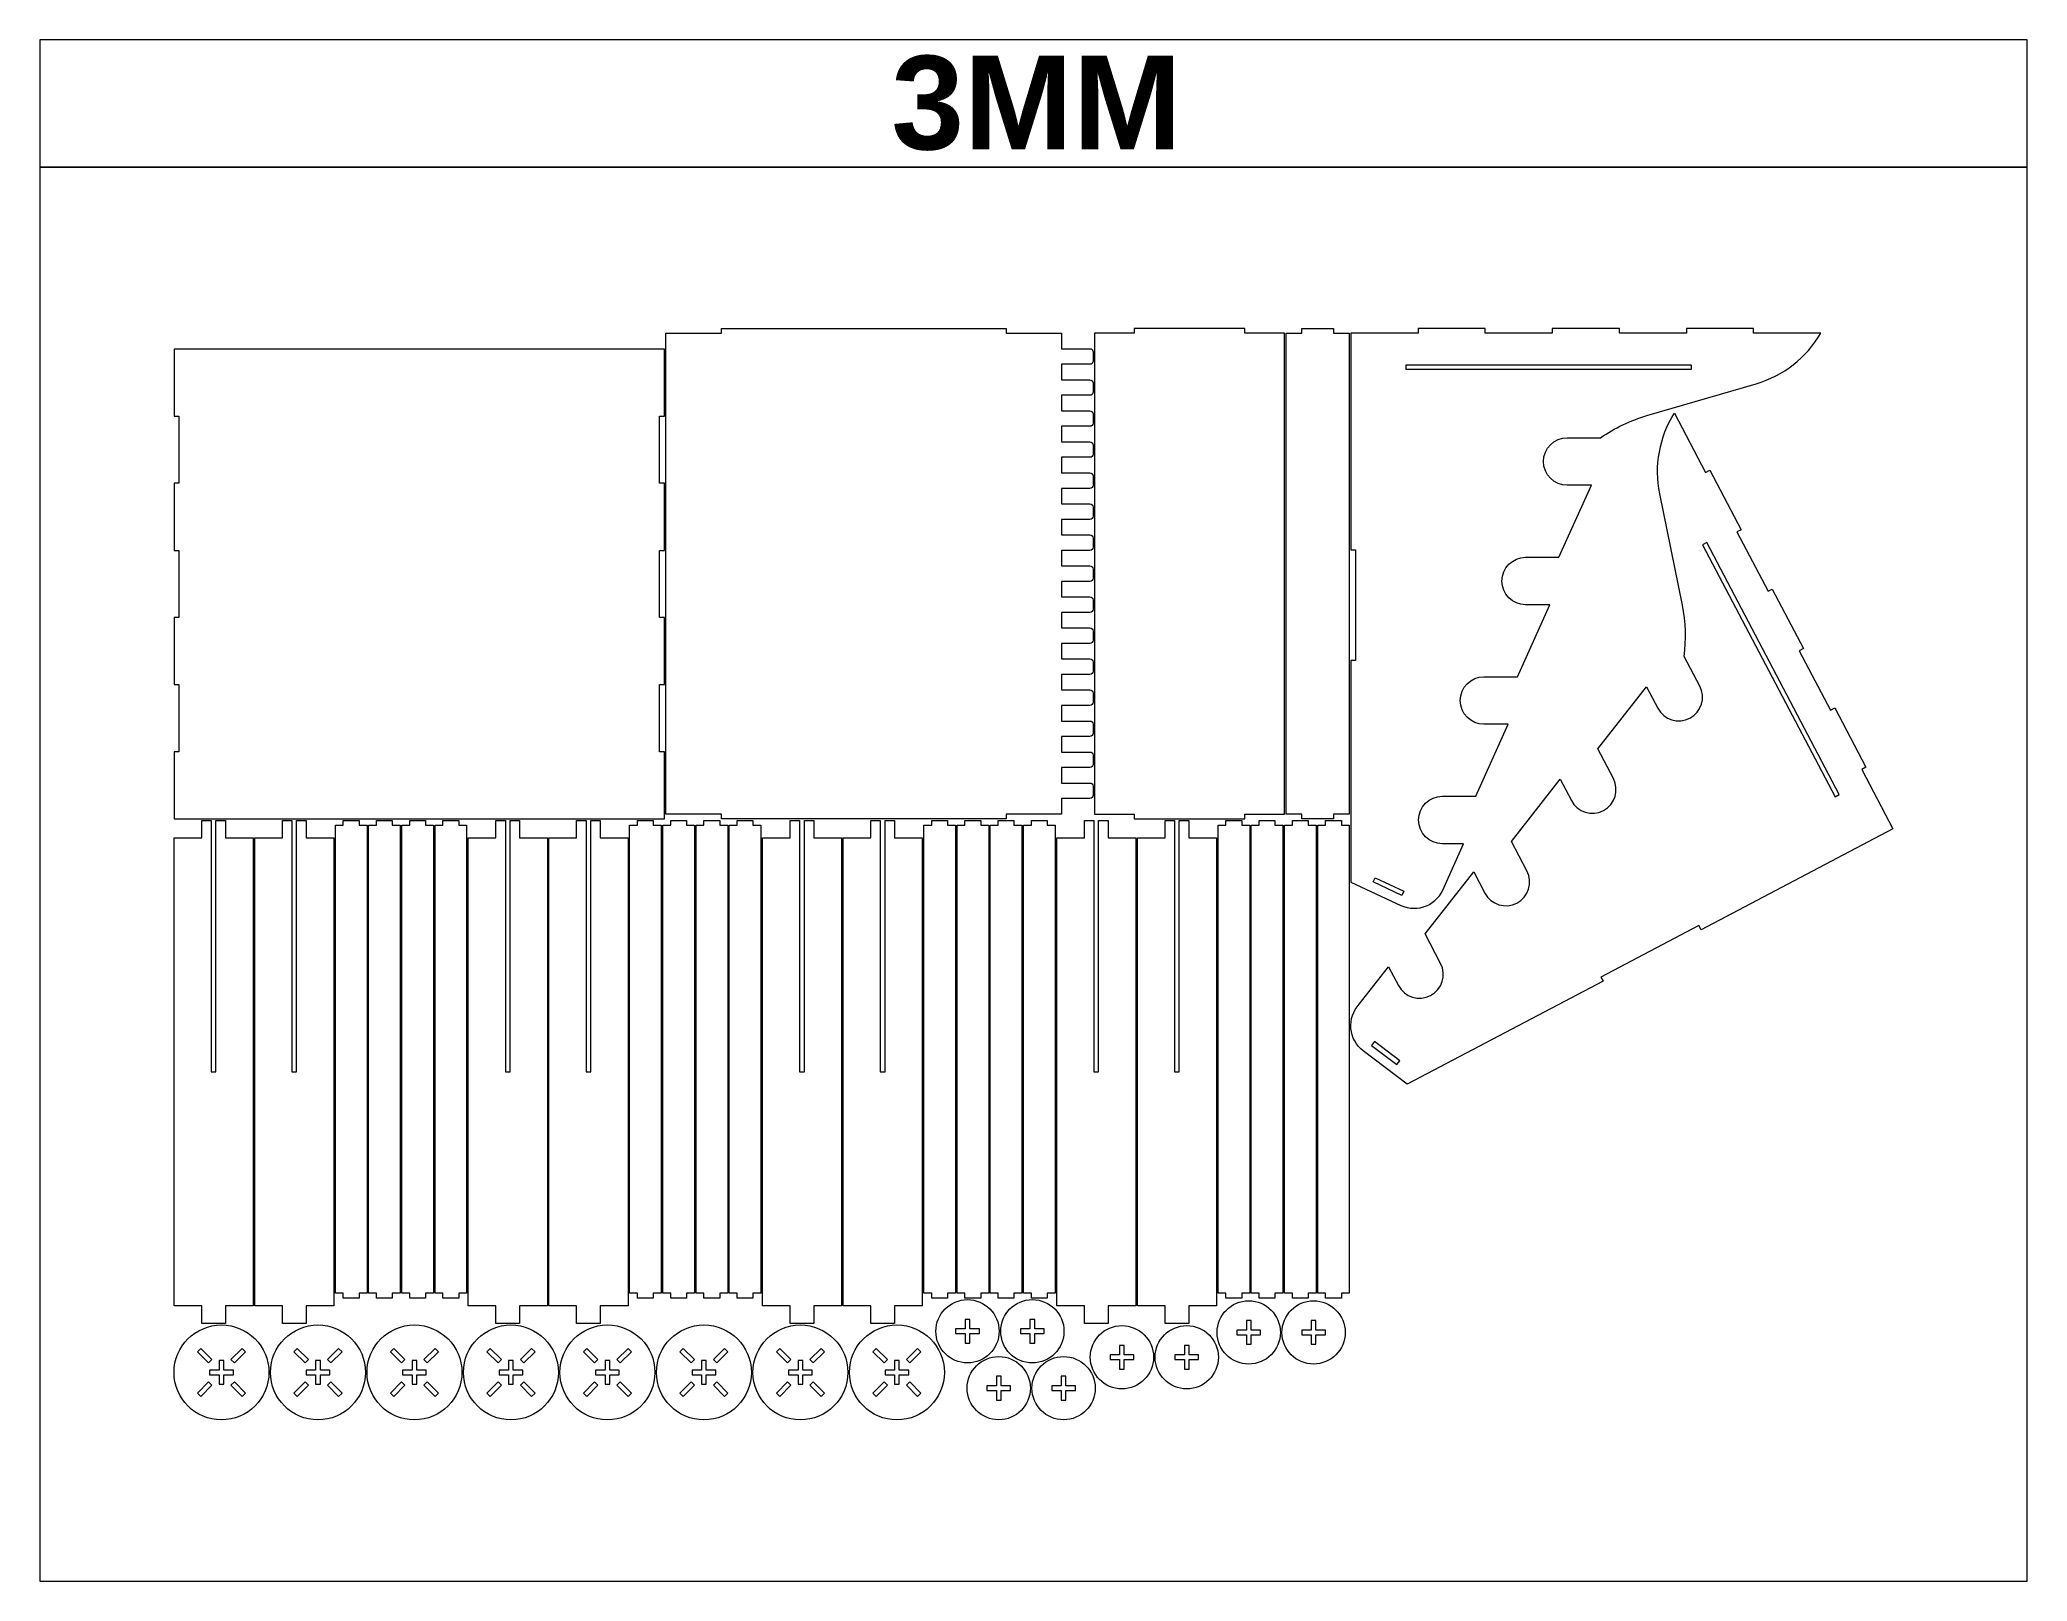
# Model space of a CAD drawing. Header units: millimetres. Extents: x -628 to 628, y -487 to 487.
import ezdxf

# ---------------------------------------------------------------- set-up
doc = ezdxf.new("R2010")
doc.units = ezdxf.units.MM
doc.header["$MEASUREMENT"] = 0
doc.layers.add('Camada 1', color=7, linetype='Continuous')
doc.styles.add('0', font='arialbd.ttf', dxfattribs={"height": 1})

msp = doc.modelspace()

# ---------------------------------------------------------------- texts
at = {"layer": 'Camada 1', "color": 142, "style": '0'}
msp.add_text('3MM', height=59.12395, dxfattribs=at).set_placement((-89.8883, 418.0119))

# ---------------------------------------------------------------- linework, layer by layer
at = {"layer": 'Camada 1', "color": 142, "lineweight": 20}
for points in [[(-628.2268, 406.7844), (628.2266, 406.7844), (628.2266, 487.2958), (-628.2268, 487.2958), (-628.2268, 406.7844)], [(-628.2268, -487.2956), (628.2266, -487.2956), (628.2266, 406.7844), (-628.2268, 406.7844), (-628.2268, -487.2956)]]:
    msp.add_lwpolyline(points, close=True, dxfattribs=at)
at = {"layer": 'Camada 1', "color": 250, "lineweight": 20}
for points, knots in [([(-232.3413, 301.7441), (-232.3413, 301.7441), (-232.3413, -2.2559), (-232.3413, -2.2559), (-232.3413, -2.2559), (-232.3413, -2.2559), (-197.3413, -2.2559), (-197.3413, -2.2559), (-197.3413, -2.2559), (-197.3413, -2.2559), (-197.3413, -5.2559), (-197.3413, -5.2559), (-197.3413, -5.2559), (-197.3413, -5.2559), (-17.3413, -5.2559), (-17.3413, -5.2559), (-17.3413, -5.2559), (-17.3413, -5.2559), (-17.3413, -2.2559), (-17.3413, -2.2559), (-17.3413, -2.2559), (-17.3413, -2.2559), (17.6587, -2.2559), (17.6587, -2.2559), (17.6587, -2.2559), (17.6587, -2.2559), (17.6587, 7.5506), (17.6587, 7.5506), (17.6587, 7.5506), (17.6587, 7.5506), (35.6587, 7.5506), (35.6587, 7.5506), (35.6587, 7.5506), (36.1891, 7.5506), (36.6978, 7.7613), (37.0729, 8.1363), (37.0729, 8.1363), (37.448, 8.5114), (37.6587, 9.0201), (37.6587, 9.5506), (37.6587, 9.5506), (37.6587, 9.5506), (37.6587, 15.357), (37.6587, 15.357), (37.6587, 15.357), (37.6587, 15.8874), (37.448, 16.3961), (37.0729, 16.7712), (37.0729, 16.7712), (36.6978, 17.1463), (36.1891, 17.357), (35.6587, 17.357), (35.6587, 17.357), (35.6587, 17.357), (17.6587, 17.357), (17.6587, 17.357), (17.6587, 17.357), (17.6587, 17.357), (17.6587, 27.1635), (17.6587, 27.1635), (17.6587, 27.1635), (17.6587, 27.1635), (35.6587, 27.1635), (35.6587, 27.1635), (35.6587, 27.1635), (36.1891, 27.1635), (36.6978, 27.3742), (37.0729, 27.7492), (37.0729, 27.7492), (37.448, 28.1243), (37.6587, 28.633), (37.6587, 29.1635), (37.6587, 29.1635), (37.6587, 29.1635), (37.6587, 34.9699), (37.6587, 34.9699), (37.6587, 34.9699), (37.6587, 35.5003), (37.448, 36.009), (37.0729, 36.3841), (37.0729, 36.3841), (36.6978, 36.7592), (36.1891, 36.9699), (35.6587, 36.9699), (35.6587, 36.9699), (35.6587, 36.9699), (17.6587, 36.9699), (17.6587, 36.9699), (17.6587, 36.9699), (17.6587, 36.9699), (17.6587, 46.7764), (17.6587, 46.7764), (17.6587, 46.7764), (17.6587, 46.7764), (35.6587, 46.7764), (35.6587, 46.7764), (35.6587, 46.7764), (36.1891, 46.7764), (36.6978, 46.9871), (37.0729, 47.3621), (37.0729, 47.3621), (37.448, 47.7372), (37.6587, 48.2459), (37.6587, 48.7764), (37.6587, 48.7764), (37.6587, 48.7764), (37.6587, 54.5828), (37.6587, 54.5828), (37.6587, 54.5828), (37.6587, 55.1132), (37.448, 55.622), (37.0729, 55.997), (37.0729, 55.997), (36.6978, 56.3721), (36.1891, 56.5828), (35.6587, 56.5828), (35.6587, 56.5828), (35.6587, 56.5828), (17.6587, 56.5828), (17.6587, 56.5828), (17.6587, 56.5828), (17.6587, 56.5828), (17.6587, 66.3893), (17.6587, 66.3893), (17.6587, 66.3893), (17.6587, 66.3893), (35.6587, 66.3893), (35.6587, 66.3893), (35.6587, 66.3893), (36.1891, 66.3893), (36.6978, 66.6), (37.0729, 66.975), (37.0729, 66.975), (37.448, 67.3501), (37.6587, 67.8588), (37.6587, 68.3893), (37.6587, 68.3893), (37.6587, 68.3893), (37.6587, 74.1957), (37.6587, 74.1957), (37.6587, 74.1957), (37.6587, 74.7261), (37.448, 75.2349), (37.0729, 75.6099), (37.0729, 75.6099), (36.6978, 75.985), (36.1891, 76.1957), (35.6587, 76.1957), (35.6587, 76.1957), (35.6587, 76.1957), (17.6587, 76.1957), (17.6587, 76.1957), (17.6587, 76.1957), (17.6587, 76.1957), (17.6587, 86.0022), (17.6587, 86.0022), (17.6587, 86.0022), (17.6587, 86.0022), (35.6587, 86.0022), (35.6587, 86.0022), (35.6587, 86.0022), (36.1891, 86.0022), (36.6978, 86.2129), (37.0729, 86.588), (37.0729, 86.588), (37.448, 86.963), (37.6587, 87.4717), (37.6587, 88.0022), (37.6587, 88.0022), (37.6587, 88.0022), (37.6587, 93.8086), (37.6587, 93.8086), (37.6587, 93.8086), (37.6587, 94.339), (37.448, 94.8478), (37.0729, 95.2228), (37.0729, 95.2228), (36.6978, 95.5979), (36.1891, 95.8086), (35.6587, 95.8086), (35.6587, 95.8086), (35.6587, 95.8086), (17.6587, 95.8086), (17.6587, 95.8086), (17.6587, 95.8086), (17.6587, 95.8086), (17.6587, 105.6151), (17.6587, 105.6151), (17.6587, 105.6151), (17.6587, 105.6151), (35.6587, 105.6151), (35.6587, 105.6151), (35.6587, 105.6151), (36.1891, 105.6151), (36.6978, 105.8258), (37.0729, 106.2009), (37.0729, 106.2009), (37.448, 106.5759), (37.6587, 107.0846), (37.6587, 107.6151), (37.6587, 107.6151), (37.6587, 107.6151), (37.6587, 113.4215), (37.6587, 113.4215), (37.6587, 113.4215), (37.6587, 113.952), (37.448, 114.4607), (37.0729, 114.8357), (37.0729, 114.8357), (36.6978, 115.2108), (36.1891, 115.4215), (35.6587, 115.4215), (35.6587, 115.4215), (35.6587, 115.4215), (17.6587, 115.4215), (17.6587, 115.4215), (17.6587, 115.4215), (17.6587, 115.4215), (17.6587, 125.228), (17.6587, 125.228), (17.6587, 125.228), (17.6587, 125.228), (35.6587, 125.228), (35.6587, 125.228), (35.6587, 125.228), (36.1891, 125.228), (36.6978, 125.4387), (37.0729, 125.8138), (37.0729, 125.8138), (37.448, 126.1888), (37.6587, 126.6975), (37.6587, 127.228), (37.6587, 127.228), (37.6587, 127.228), (37.6587, 133.0344), (37.6587, 133.0344), (37.6587, 133.0344), (37.6587, 133.5649), (37.448, 134.0736), (37.0729, 134.4486), (37.0729, 134.4486), (36.6978, 134.8237), (36.1891, 135.0344), (35.6587, 135.0344), (35.6587, 135.0344), (35.6587, 135.0344), (17.6587, 135.0344), (17.6587, 135.0344), (17.6587, 135.0344), (17.6587, 135.0344), (17.6587, 144.8409), (17.6587, 144.8409), (17.6587, 144.8409), (17.6587, 144.8409), (35.6587, 144.8409), (35.6587, 144.8409), (35.6587, 144.8409), (36.1891, 144.8409), (36.6978, 145.0516), (37.0729, 145.4267), (37.0729, 145.4267), (37.448, 145.8017), (37.6587, 146.3104), (37.6587, 146.8409), (37.6587, 146.8409), (37.6587, 146.8409), (37.6587, 152.6473), (37.6587, 152.6473), (37.6587, 152.6473), (37.6587, 153.1778), (37.448, 153.6865), (37.0729, 154.0615), (37.0729, 154.0615), (36.6978, 154.4366), (36.1891, 154.6473), (35.6587, 154.6473), (35.6587, 154.6473), (35.6587, 154.6473), (17.6587, 154.6473), (17.6587, 154.6473), (17.6587, 154.6473), (17.6587, 154.6473), (17.6587, 164.4538), (17.6587, 164.4538), (17.6587, 164.4538), (17.6587, 164.4538), (35.6587, 164.4538), (35.6587, 164.4538), (35.6587, 164.4538), (36.1891, 164.4538), (36.6978, 164.6645), (37.0729, 165.0396), (37.0729, 165.0396), (37.448, 165.4146), (37.6587, 165.9233), (37.6587, 166.4538), (37.6587, 166.4538), (37.6587, 166.4538), (37.6587, 172.2602), (37.6587, 172.2602), (37.6587, 172.2602), (37.6587, 172.7907), (37.448, 173.2994), (37.0729, 173.6744), (37.0729, 173.6744), (36.6978, 174.0495), (36.1891, 174.2602), (35.6587, 174.2602), (35.6587, 174.2602), (35.6587, 174.2602), (17.6587, 174.2602), (17.6587, 174.2602), (17.6587, 174.2602), (17.6587, 174.2602), (17.6587, 184.0667), (17.6587, 184.0667), (17.6587, 184.0667), (17.6587, 184.0667), (35.6587, 184.0667), (35.6587, 184.0667), (35.6587, 184.0667), (36.1891, 184.0667), (36.6978, 184.2774), (37.0729, 184.6525), (37.0729, 184.6525), (37.448, 185.0275), (37.6587, 185.5362), (37.6587, 186.0667), (37.6587, 186.0667), (37.6587, 186.0667), (37.6587, 191.8731), (37.6587, 191.8731), (37.6587, 191.8731), (37.6587, 192.4036), (37.448, 192.9123), (37.0729, 193.2873), (37.0729, 193.2873), (36.6978, 193.6624), (36.1891, 193.8731), (35.6587, 193.8731), (35.6587, 193.8731), (35.6587, 193.8731), (17.6587, 193.8731), (17.6587, 193.8731), (17.6587, 193.8731), (17.6587, 193.8731), (17.6587, 203.6796), (17.6587, 203.6796), (17.6587, 203.6796), (17.6587, 203.6796), (35.6587, 203.6796), (35.6587, 203.6796), (35.6587, 203.6796), (36.1891, 203.6796), (36.6978, 203.8903), (37.0729, 204.2654), (37.0729, 204.2654), (37.448, 204.6404), (37.6587, 205.1492), (37.6587, 205.6796), (37.6587, 205.6796), (37.6587, 205.6796), (37.6587, 211.486), (37.6587, 211.486), (37.6587, 211.486), (37.6587, 212.0165), (37.448, 212.5252), (37.0729, 212.9002), (37.0729, 212.9002), (36.6978, 213.2753), (36.1891, 213.486), (35.6587, 213.486), (35.6587, 213.486), (35.6587, 213.486), (17.6587, 213.486), (17.6587, 213.486), (17.6587, 213.486), (17.6587, 213.486), (17.6587, 223.2925), (17.6587, 223.2925), (17.6587, 223.2925), (17.6587, 223.2925), (35.6587, 223.2925), (35.6587, 223.2925), (35.6587, 223.2925), (36.1891, 223.2925), (36.6978, 223.5032), (37.0729, 223.8783), (37.0729, 223.8783), (37.448, 224.2533), (37.6587, 224.7621), (37.6587, 225.2925), (37.6587, 225.2925), (37.6587, 225.2925), (37.6587, 231.0989), (37.6587, 231.0989), (37.6587, 231.0989), (37.6587, 231.6294), (37.448, 232.1381), (37.0729, 232.5132), (37.0729, 232.5132), (36.6978, 232.8882), (36.1891, 233.0989), (35.6587, 233.0989), (35.6587, 233.0989), (35.6587, 233.0989), (17.6587, 233.0989), (17.6587, 233.0989), (17.6587, 233.0989), (17.6587, 233.0989), (17.6587, 242.9054), (17.6587, 242.9054), (17.6587, 242.9054), (17.6587, 242.9054), (35.6587, 242.9054), (35.6587, 242.9054), (35.6587, 242.9054), (36.1891, 242.9054), (36.6978, 243.1161), (37.0729, 243.4912), (37.0729, 243.4912), (37.448, 243.8662), (37.6587, 244.375), (37.6587, 244.9054), (37.6587, 244.9054), (37.6587, 244.9054), (37.6587, 250.7118), (37.6587, 250.7118), (37.6587, 250.7118), (37.6587, 251.2423), (37.448, 251.751), (37.0729, 252.1261), (37.0729, 252.1261), (36.6978, 252.5011), (36.1891, 252.7118), (35.6587, 252.7118), (35.6587, 252.7118), (35.6587, 252.7118), (17.6587, 252.7118), (17.6587, 252.7118), (17.6587, 252.7118), (17.6587, 252.7118), (17.6587, 262.5183), (17.6587, 262.5183), (17.6587, 262.5183), (17.6587, 262.5183), (35.6587, 262.5183), (35.6587, 262.5183), (35.6587, 262.5183), (36.1891, 262.5183), (36.6978, 262.729), (37.0729, 263.1041), (37.0729, 263.1041), (37.448, 263.4792), (37.6587, 263.9879), (37.6587, 264.5183), (37.6587, 264.5183), (37.6587, 264.5183), (37.6587, 270.3247), (37.6587, 270.3247), (37.6587, 270.3247), (37.6587, 270.8552), (37.448, 271.3639), (37.0729, 271.739), (37.0729, 271.739), (36.6978, 272.114), (36.1891, 272.3247), (35.6587, 272.3247), (35.6587, 272.3247), (35.6587, 272.3247), (17.6587, 272.3247), (17.6587, 272.3247), (17.6587, 272.3247), (17.6587, 272.3247), (17.6587, 282.1312), (17.6587, 282.1312), (17.6587, 282.1312), (17.6587, 282.1312), (35.6587, 282.1312), (35.6587, 282.1312), (35.6587, 282.1312), (36.1891, 282.1312), (36.6978, 282.3419), (37.0729, 282.717), (37.0729, 282.717), (37.448, 283.0921), (37.6587, 283.6008), (37.6587, 284.1312), (37.6587, 284.1312), (37.6587, 284.1312), (37.6587, 289.9376), (37.6587, 289.9376), (37.6587, 289.9376), (37.6587, 290.4681), (37.448, 290.9768), (37.0729, 291.3519), (37.0729, 291.3519), (36.6978, 291.7269), (36.1891, 291.9376), (35.6587, 291.9376), (35.6587, 291.9376), (35.6587, 291.9376), (17.6587, 291.9376), (17.6587, 291.9376), (17.6587, 291.9376), (17.6587, 291.9376), (17.6587, 301.7441), (17.6587, 301.7441), (17.6587, 301.7441), (17.6587, 301.7441), (-17.3413, 301.7441), (-17.3413, 301.7441), (-17.3413, 301.7441), (-17.3413, 301.7441), (-17.3413, 304.7441), (-17.3413, 304.7441), (-17.3413, 304.7441), (-17.3413, 304.7441), (-197.3413, 304.7441), (-197.3413, 304.7441), (-197.3413, 304.7441), (-197.3413, 304.7441), (-197.3413, 301.7441), (-197.3413, 301.7441), (-197.3413, 301.7441), (-197.3413, 301.7441), (-232.3413, 301.7441), (-232.3413, 301.7441)], [0, 0, 0, 0, 0.007518797, 0.007518797, 0.007518797, 0.007518797, 0.015037594, 0.015037594, 0.015037594, 0.015037594, 0.022556391, 0.022556391, 0.022556391, 0.022556391, 0.030075188, 0.030075188, 0.030075188, 0.030075188, 0.037593985, 0.037593985, 0.037593985, 0.037593985, 0.045112782, 0.045112782, 0.045112782, 0.045112782, 0.052631579, 0.052631579, 0.052631579, 0.052631579, 0.060150376, 0.060150376, 0.060150376, 0.060150376, 0.067669173, 0.067669173, 0.067669173, 0.067669173, 0.07518797, 0.07518797, 0.07518797, 0.07518797, 0.082706767, 0.082706767, 0.082706767, 0.082706767, 0.090225564, 0.090225564, 0.090225564, 0.090225564, 0.097744361, 0.097744361, 0.097744361, 0.097744361, 0.105263158, 0.105263158, 0.105263158, 0.105263158, 0.112781955, 0.112781955, 0.112781955, 0.112781955, 0.120300752, 0.120300752, 0.120300752, 0.120300752, 0.127819549, 0.127819549, 0.127819549, 0.127819549, 0.135338346, 0.135338346, 0.135338346, 0.135338346, 0.142857143, 0.142857143, 0.142857143, 0.142857143, 0.15037594, 0.15037594, 0.15037594, 0.15037594, 0.157894737, 0.157894737, 0.157894737, 0.157894737, 0.165413534, 0.165413534, 0.165413534, 0.165413534, 0.172932331, 0.172932331, 0.172932331, 0.172932331, 0.180451128, 0.180451128, 0.180451128, 0.180451128, 0.187969925, 0.187969925, 0.187969925, 0.187969925, 0.195488722, 0.195488722, 0.195488722, 0.195488722, 0.203007519, 0.203007519, 0.203007519, 0.203007519, 0.210526316, 0.210526316, 0.210526316, 0.210526316, 0.218045113, 0.218045113, 0.218045113, 0.218045113, 0.22556391, 0.22556391, 0.22556391, 0.22556391, 0.233082707, 0.233082707, 0.233082707, 0.233082707, 0.240601504, 0.240601504, 0.240601504, 0.240601504, 0.248120301, 0.248120301, 0.248120301, 0.248120301, 0.255639098, 0.255639098, 0.255639098, 0.255639098, 0.263157895, 0.263157895, 0.263157895, 0.263157895, 0.270676692, 0.270676692, 0.270676692, 0.270676692, 0.278195489, 0.278195489, 0.278195489, 0.278195489, 0.285714286, 0.285714286, 0.285714286, 0.285714286, 0.293233083, 0.293233083, 0.293233083, 0.293233083, 0.30075188, 0.30075188, 0.30075188, 0.30075188, 0.308270677, 0.308270677, 0.308270677, 0.308270677, 0.315789474, 0.315789474, 0.315789474, 0.315789474, 0.323308271, 0.323308271, 0.323308271, 0.323308271, 0.330827068, 0.330827068, 0.330827068, 0.330827068, 0.338345865, 0.338345865, 0.338345865, 0.338345865, 0.345864662, 0.345864662, 0.345864662, 0.345864662, 0.353383459, 0.353383459, 0.353383459, 0.353383459, 0.360902256, 0.360902256, 0.360902256, 0.360902256, 0.368421053, 0.368421053, 0.368421053, 0.368421053, 0.37593985, 0.37593985, 0.37593985, 0.37593985, 0.383458647, 0.383458647, 0.383458647, 0.383458647, 0.390977444, 0.390977444, 0.390977444, 0.390977444, 0.398496241, 0.398496241, 0.398496241, 0.398496241, 0.406015038, 0.406015038, 0.406015038, 0.406015038, 0.413533835, 0.413533835, 0.413533835, 0.413533835, 0.421052632, 0.421052632, 0.421052632, 0.421052632, 0.428571429, 0.428571429, 0.428571429, 0.428571429, 0.436090226, 0.436090226, 0.436090226, 0.436090226, 0.443609023, 0.443609023, 0.443609023, 0.443609023, 0.45112782, 0.45112782, 0.45112782, 0.45112782, 0.458646617, 0.458646617, 0.458646617, 0.458646617, 0.466165414, 0.466165414, 0.466165414, 0.466165414, 0.473684211, 0.473684211, 0.473684211, 0.473684211, 0.481203008, 0.481203008, 0.481203008, 0.481203008, 0.488721805, 0.488721805, 0.488721805, 0.488721805, 0.496240602, 0.496240602, 0.496240602, 0.496240602, 0.503759398, 0.503759398, 0.503759398, 0.503759398, 0.511278195, 0.511278195, 0.511278195, 0.511278195, 0.518796992, 0.518796992, 0.518796992, 0.518796992, 0.526315789, 0.526315789, 0.526315789, 0.526315789, 0.533834586, 0.533834586, 0.533834586, 0.533834586, 0.541353383, 0.541353383, 0.541353383, 0.541353383, 0.54887218, 0.54887218, 0.54887218, 0.54887218, 0.556390977, 0.556390977, 0.556390977, 0.556390977, 0.563909774, 0.563909774, 0.563909774, 0.563909774, 0.571428571, 0.571428571, 0.571428571, 0.571428571, 0.578947368, 0.578947368, 0.578947368, 0.578947368, 0.586466165, 0.586466165, 0.586466165, 0.586466165, 0.593984962, 0.593984962, 0.593984962, 0.593984962, 0.601503759, 0.601503759, 0.601503759, 0.601503759, 0.609022556, 0.609022556, 0.609022556, 0.609022556, 0.616541353, 0.616541353, 0.616541353, 0.616541353, 0.62406015, 0.62406015, 0.62406015, 0.62406015, 0.631578947, 0.631578947, 0.631578947, 0.631578947, 0.639097744, 0.639097744, 0.639097744, 0.639097744, 0.646616541, 0.646616541, 0.646616541, 0.646616541, 0.654135338, 0.654135338, 0.654135338, 0.654135338, 0.661654135, 0.661654135, 0.661654135, 0.661654135, 0.669172932, 0.669172932, 0.669172932, 0.669172932, 0.676691729, 0.676691729, 0.676691729, 0.676691729, 0.684210526, 0.684210526, 0.684210526, 0.684210526, 0.691729323, 0.691729323, 0.691729323, 0.691729323, 0.69924812, 0.69924812, 0.69924812, 0.69924812, 0.706766917, 0.706766917, 0.706766917, 0.706766917, 0.714285714, 0.714285714, 0.714285714, 0.714285714, 0.721804511, 0.721804511, 0.721804511, 0.721804511, 0.729323308, 0.729323308, 0.729323308, 0.729323308, 0.736842105, 0.736842105, 0.736842105, 0.736842105, 0.744360902, 0.744360902, 0.744360902, 0.744360902, 0.751879699, 0.751879699, 0.751879699, 0.751879699, 0.759398496, 0.759398496, 0.759398496, 0.759398496, 0.766917293, 0.766917293, 0.766917293, 0.766917293, 0.77443609, 0.77443609, 0.77443609, 0.77443609, 0.781954887, 0.781954887, 0.781954887, 0.781954887, 0.789473684, 0.789473684, 0.789473684, 0.789473684, 0.796992481, 0.796992481, 0.796992481, 0.796992481, 0.804511278, 0.804511278, 0.804511278, 0.804511278, 0.812030075, 0.812030075, 0.812030075, 0.812030075, 0.819548872, 0.819548872, 0.819548872, 0.819548872, 0.827067669, 0.827067669, 0.827067669, 0.827067669, 0.834586466, 0.834586466, 0.834586466, 0.834586466, 0.842105263, 0.842105263, 0.842105263, 0.842105263, 0.84962406, 0.84962406, 0.84962406, 0.84962406, 0.857142857, 0.857142857, 0.857142857, 0.857142857, 0.864661654, 0.864661654, 0.864661654, 0.864661654, 0.872180451, 0.872180451, 0.872180451, 0.872180451, 0.879699248, 0.879699248, 0.879699248, 0.879699248, 0.887218045, 0.887218045, 0.887218045, 0.887218045, 0.894736842, 0.894736842, 0.894736842, 0.894736842, 0.902255639, 0.902255639, 0.902255639, 0.902255639, 0.909774436, 0.909774436, 0.909774436, 0.909774436, 0.917293233, 0.917293233, 0.917293233, 0.917293233, 0.92481203, 0.92481203, 0.92481203, 0.92481203, 0.932330827, 0.932330827, 0.932330827, 0.932330827, 0.939849624, 0.939849624, 0.939849624, 0.939849624, 0.947368421, 0.947368421, 0.947368421, 0.947368421, 0.954887218, 0.954887218, 0.954887218, 0.954887218, 0.962406015, 0.962406015, 0.962406015, 0.962406015, 0.969924812, 0.969924812, 0.969924812, 0.969924812, 0.977443609, 0.977443609, 0.977443609, 0.977443609, 0.984962406, 0.984962406, 0.984962406, 0.984962406, 1, 1, 1, 1]), ([(38.6587, 301.7441), (38.6587, 301.7441), (63.6587, 301.7441), (63.6587, 301.7441), (63.6587, 301.7441), (63.6587, 301.7441), (63.6587, 304.7441), (63.6587, 304.7441), (63.6587, 304.7441), (63.6587, 304.7441), (133.6587, 304.7441), (133.6587, 304.7441), (133.6587, 304.7441), (133.6587, 304.7441), (133.6587, 301.7441), (133.6587, 301.7441), (133.6587, 301.7441), (133.6587, 301.7441), (158.6587, 301.7441), (158.6587, 301.7441), (158.6587, 301.7441), (158.6587, 301.7441), (158.6587, -2.2559), (158.6587, -2.2559), (158.6587, -2.2559), (158.6587, -2.2559), (133.6587, -2.2559), (133.6587, -2.2559), (133.6587, -2.2559), (133.6587, -2.2559), (133.6587, -5.2559), (133.6587, -5.2559), (133.6587, -5.2559), (133.6587, -5.2559), (63.6587, -5.2559), (63.6587, -5.2559), (63.6587, -5.2559), (63.6587, -5.2559), (63.6587, -2.2559), (63.6587, -2.2559), (63.6587, -2.2559), (63.6587, -2.2559), (38.6587, -2.2559), (38.6587, -2.2559), (38.6587, -2.2559), (38.6587, -2.2559), (38.6587, 301.7441), (38.6587, 301.7441)], [0, 0, 0, 0, 0.076923077, 0.076923077, 0.076923077, 0.076923077, 0.153846154, 0.153846154, 0.153846154, 0.153846154, 0.230769231, 0.230769231, 0.230769231, 0.230769231, 0.307692308, 0.307692308, 0.307692308, 0.307692308, 0.384615385, 0.384615385, 0.384615385, 0.384615385, 0.461538462, 0.461538462, 0.461538462, 0.461538462, 0.538461538, 0.538461538, 0.538461538, 0.538461538, 0.615384615, 0.615384615, 0.615384615, 0.615384615, 0.692307692, 0.692307692, 0.692307692, 0.692307692, 0.769230769, 0.769230769, 0.769230769, 0.769230769, 0.846153846, 0.846153846, 0.846153846, 0.846153846, 1, 1, 1, 1]), ([(159.6589, 301.7441), (159.6589, 301.7441), (159.6587, -2.2558), (159.6587, -2.2558), (159.6587, -2.2558), (159.6587, -2.2558), (169.6587, -2.2559), (169.6587, -2.2559), (169.6587, -2.2559), (169.6587, -2.2559), (169.6587, -5.2559), (169.6587, -5.2559), (169.6587, -5.2559), (169.6587, -5.2559), (189.6587, -5.2558), (189.6587, -5.2558), (189.6587, -5.2558), (189.6587, -5.2558), (189.6587, -2.2559), (189.6587, -2.2559), (189.6587, -2.2559), (189.6587, -2.2559), (199.6587, -2.2558), (199.6587, -2.2558), (199.6587, -2.2558), (199.6587, -2.2558), (199.6589, 301.744), (199.6589, 301.744), (199.6589, 301.744), (199.6589, 301.744), (189.6589, 301.7441), (189.6589, 301.7441), (189.6589, 301.7441), (189.6589, 301.7441), (189.6589, 304.7441), (189.6589, 304.7441), (189.6589, 304.7441), (189.6589, 304.7441), (169.6589, 304.7441), (169.6589, 304.7441), (169.6589, 304.7441), (169.6589, 304.7441), (169.6589, 301.7441), (169.6589, 301.7441), (169.6589, 301.7441), (169.6589, 301.7441), (159.6589, 301.7441), (159.6589, 301.7441)], [0, 0, 0, 0, 0.076923077, 0.076923077, 0.076923077, 0.076923077, 0.153846154, 0.153846154, 0.153846154, 0.153846154, 0.230769231, 0.230769231, 0.230769231, 0.230769231, 0.307692308, 0.307692308, 0.307692308, 0.307692308, 0.384615385, 0.384615385, 0.384615385, 0.384615385, 0.461538462, 0.461538462, 0.461538462, 0.461538462, 0.538461538, 0.538461538, 0.538461538, 0.538461538, 0.615384615, 0.615384615, 0.615384615, 0.615384615, 0.692307692, 0.692307692, 0.692307692, 0.692307692, 0.769230769, 0.769230769, 0.769230769, 0.769230769, 0.846153846, 0.846153846, 0.846153846, 0.846153846, 1, 1, 1, 1]), ([(326.3641, 130.0887), (326.3641, 130.0887), (305.8856, 84.5431), (305.8856, 84.5431), (305.8856, 84.5431), (305.8856, 84.5431), (284.7746, 84.5431), (284.7746, 84.5431), (284.7746, 84.5431), (276.4904, 84.5431), (269.7747, 77.8274), (269.7747, 69.5431), (269.7747, 69.5431), (269.7747, 61.2588), (276.4904, 54.5431), (284.7747, 54.5431), (284.7747, 54.5431), (284.7747, 54.5431), (300.0417, 54.5431), (300.0417, 54.5431), (300.0417, 54.5431), (300.0417, 54.5431), (279.5632, 8.9976), (279.5632, 8.9976), (279.5632, 8.9976), (279.5632, 8.9976), (258.4521, 8.9976), (258.4521, 8.9976), (258.4521, 8.9976), (250.1679, 8.9976), (243.4522, 2.2818), (243.4522, -6.0024), (243.4522, -6.0024), (243.4522, -14.2867), (250.168, -21.0024), (258.4522, -21.0024), (258.4522, -21.0024), (258.4522, -21.0024), (271.8853, -21.0024), (271.8853, -21.0024), (271.8853, -21.0024), (271.8853, -21.0024), (259.5551, -48.4255), (259.5551, -48.4255), (259.5551, -48.4255), (257.6943, -53.7661), (253.6595, -58.0691), (248.4496, -60.2693), (248.4496, -60.2693), (243.2397, -62.4695), (237.3419, -62.3612), (232.2163, -59.9711), (232.2163, -59.9711), (232.2163, -59.9711), (200.6595, -45.2559), (200.6595, -45.2559), (200.6595, -45.2559), (200.6595, -45.2559), (200.6595, 94.7441), (200.6595, 94.7441), (200.6595, 94.7441), (200.6595, 94.7441), (203.6595, 94.7441), (203.6595, 94.7441), (203.6595, 94.7441), (203.6595, 94.7441), (203.6595, 164.7441), (203.6595, 164.7441), (203.6595, 164.7441), (203.6595, 164.7441), (200.6595, 164.7441), (200.6595, 164.7441), (200.6595, 164.7441), (200.6595, 164.7441), (200.6595, 301.7441), (200.6595, 301.7441), (200.6595, 301.7441), (200.6595, 301.7441), (243.0881, 301.7441), (243.0881, 301.7441), (243.0881, 301.7441), (243.0881, 301.7441), (243.0881, 304.7441), (243.0881, 304.7441), (243.0881, 304.7441), (243.0881, 304.7441), (285.5166, 304.7441), (285.5166, 304.7441), (285.5166, 304.7441), (285.5166, 304.7441), (285.5166, 301.7441), (285.5166, 301.7441), (285.5166, 301.7441), (285.5166, 301.7441), (327.9452, 301.7441), (327.9452, 301.7441), (327.9452, 301.7441), (327.9452, 301.7441), (327.9452, 304.7441), (327.9452, 304.7441), (327.9452, 304.7441), (327.9452, 304.7441), (370.3738, 304.7441), (370.3738, 304.7441), (370.3738, 304.7441), (370.3738, 304.7441), (370.3738, 301.7441), (370.3738, 301.7441), (370.3738, 301.7441), (370.3738, 301.7441), (412.8024, 301.7441), (412.8024, 301.7441), (412.8024, 301.7441), (412.8024, 301.7441), (412.8024, 304.7441), (412.8024, 304.7441), (412.8024, 304.7441), (412.8024, 304.7441), (455.2309, 304.7441), (455.2309, 304.7441), (455.2309, 304.7441), (455.2309, 304.7441), (455.2309, 301.7441), (455.2309, 301.7441), (455.2309, 301.7441), (455.2309, 301.7441), (497.6595, 301.7441), (497.6595, 301.7441), (497.6595, 301.7441), (488.6317, 286.2664), (474.0123, 274.8398), (456.8123, 269.8179), (456.8123, 269.8179), (456.8123, 269.8179), (387.8003, 249.6685), (387.8003, 249.6685), (387.8003, 249.6685), (377.3445, 246.6157), (367.4577, 241.8751), (358.5306, 235.6342), (358.5306, 235.6342), (358.5306, 235.6342), (337.4196, 235.6342), (337.4196, 235.6342), (337.4196, 235.6342), (329.1353, 235.6342), (322.4196, 228.9184), (322.4197, 220.6342), (322.4197, 220.6342), (322.4197, 212.3499), (329.1354, 205.6342), (337.4197, 205.6342), (337.4197, 205.6342), (337.4197, 205.6342), (352.6866, 205.6342), (352.6866, 205.6342), (352.6866, 205.6342), (352.6866, 205.6342), (332.2081, 160.0887), (332.2081, 160.0887), (332.2081, 160.0887), (332.2081, 160.0887), (311.0971, 160.0887), (311.0971, 160.0887), (311.0971, 160.0887), (302.8128, 160.0886), (296.0972, 153.3729), (296.0972, 145.0886), (296.0972, 145.0886), (296.0972, 136.8044), (302.8129, 130.0887), (311.0972, 130.0887), (311.0972, 130.0887), (311.0972, 130.0887), (326.3641, 130.0887), (326.3641, 130.0887)], [0, 0, 0, 0, 0.022222222, 0.022222222, 0.022222222, 0.022222222, 0.044444444, 0.044444444, 0.044444444, 0.044444444, 0.066666667, 0.066666667, 0.066666667, 0.066666667, 0.088888889, 0.088888889, 0.088888889, 0.088888889, 0.111111111, 0.111111111, 0.111111111, 0.111111111, 0.133333333, 0.133333333, 0.133333333, 0.133333333, 0.155555556, 0.155555556, 0.155555556, 0.155555556, 0.177777778, 0.177777778, 0.177777778, 0.177777778, 0.2, 0.2, 0.2, 0.2, 0.222222222, 0.222222222, 0.222222222, 0.222222222, 0.244444444, 0.244444444, 0.244444444, 0.244444444, 0.266666667, 0.266666667, 0.266666667, 0.266666667, 0.288888889, 0.288888889, 0.288888889, 0.288888889, 0.311111111, 0.311111111, 0.311111111, 0.311111111, 0.333333333, 0.333333333, 0.333333333, 0.333333333, 0.355555556, 0.355555556, 0.355555556, 0.355555556, 0.377777778, 0.377777778, 0.377777778, 0.377777778, 0.4, 0.4, 0.4, 0.4, 0.422222222, 0.422222222, 0.422222222, 0.422222222, 0.444444444, 0.444444444, 0.444444444, 0.444444444, 0.466666667, 0.466666667, 0.466666667, 0.466666667, 0.488888889, 0.488888889, 0.488888889, 0.488888889, 0.511111111, 0.511111111, 0.511111111, 0.511111111, 0.533333333, 0.533333333, 0.533333333, 0.533333333, 0.555555556, 0.555555556, 0.555555556, 0.555555556, 0.577777778, 0.577777778, 0.577777778, 0.577777778, 0.6, 0.6, 0.6, 0.6, 0.622222222, 0.622222222, 0.622222222, 0.622222222, 0.644444444, 0.644444444, 0.644444444, 0.644444444, 0.666666667, 0.666666667, 0.666666667, 0.666666667, 0.688888889, 0.688888889, 0.688888889, 0.688888889, 0.711111111, 0.711111111, 0.711111111, 0.711111111, 0.733333333, 0.733333333, 0.733333333, 0.733333333, 0.755555556, 0.755555556, 0.755555556, 0.755555556, 0.777777778, 0.777777778, 0.777777778, 0.777777778, 0.8, 0.8, 0.8, 0.8, 0.822222222, 0.822222222, 0.822222222, 0.822222222, 0.844444444, 0.844444444, 0.844444444, 0.844444444, 0.866666667, 0.866666667, 0.866666667, 0.866666667, 0.888888889, 0.888888889, 0.888888889, 0.888888889, 0.911111111, 0.911111111, 0.911111111, 0.911111111, 0.933333333, 0.933333333, 0.933333333, 0.933333333, 0.955555556, 0.955555556, 0.955555556, 0.955555556, 1, 1, 1, 1]), ([(-233.3413, -5.2559), (-233.3413, -5.2559), (-543.3413, -5.2559), (-543.3413, -5.2559), (-543.3413, -5.2559), (-543.3413, -5.2559), (-543.3413, 37.1727), (-543.3413, 37.1727), (-543.3413, 37.1727), (-543.3413, 37.1727), (-540.3413, 37.1727), (-540.3413, 37.1727), (-540.3413, 37.1727), (-540.3413, 37.1727), (-540.3413, 79.6012), (-540.3413, 79.6012), (-540.3413, 79.6012), (-540.3413, 79.6012), (-543.3413, 79.6012), (-543.3413, 79.6012), (-543.3413, 79.6012), (-543.3413, 79.6012), (-543.3413, 122.0298), (-543.3413, 122.0298), (-543.3413, 122.0298), (-543.3413, 122.0298), (-540.3413, 122.0298), (-540.3413, 122.0298), (-540.3413, 122.0298), (-540.3413, 122.0298), (-540.3413, 164.4584), (-540.3413, 164.4584), (-540.3413, 164.4584), (-540.3413, 164.4584), (-543.3413, 164.4584), (-543.3413, 164.4584), (-543.3413, 164.4584), (-543.3413, 164.4584), (-543.3413, 206.887), (-543.3413, 206.887), (-543.3413, 206.887), (-543.3413, 206.887), (-540.3413, 206.887), (-540.3413, 206.887), (-540.3413, 206.887), (-540.3413, 206.887), (-540.3413, 249.3155), (-540.3413, 249.3155), (-540.3413, 249.3155), (-540.3413, 249.3155), (-543.3413, 249.3155), (-543.3413, 249.3155), (-543.3413, 249.3155), (-543.3413, 249.3155), (-543.3413, 291.7441), (-543.3413, 291.7441), (-543.3413, 291.7441), (-543.3413, 291.7441), (-233.3413, 291.7441), (-233.3413, 291.7441), (-233.3413, 291.7441), (-233.3413, 291.7441), (-233.3413, 249.3155), (-233.3413, 249.3155), (-233.3413, 249.3155), (-233.3413, 249.3155), (-236.3413, 249.3155), (-236.3413, 249.3155), (-236.3413, 249.3155), (-236.3413, 249.3155), (-236.3413, 206.887), (-236.3413, 206.887), (-236.3413, 206.887), (-236.3413, 206.887), (-233.3413, 206.887), (-233.3413, 206.887), (-233.3413, 206.887), (-233.3413, 206.887), (-233.3413, 164.4584), (-233.3413, 164.4584), (-233.3413, 164.4584), (-233.3413, 164.4584), (-236.3413, 164.4584), (-236.3413, 164.4584), (-236.3413, 164.4584), (-236.3413, 164.4584), (-236.3413, 122.0298), (-236.3413, 122.0298), (-236.3413, 122.0298), (-236.3413, 122.0298), (-233.3413, 122.0298), (-233.3413, 122.0298), (-233.3413, 122.0298), (-233.3413, 122.0298), (-233.3413, 79.6012), (-233.3413, 79.6012), (-233.3413, 79.6012), (-233.3413, 79.6012), (-236.3413, 79.6012), (-236.3413, 79.6012), (-236.3413, 79.6012), (-236.3413, 79.6012), (-236.3413, 37.1727), (-236.3413, 37.1727), (-236.3413, 37.1727), (-236.3413, 37.1727), (-233.3413, 37.1727), (-233.3413, 37.1727), (-233.3413, 37.1727), (-233.3413, 37.1727), (-233.3413, -5.2559), (-233.3413, -5.2559)], [0, 0, 0, 0, 0.034482759, 0.034482759, 0.034482759, 0.034482759, 0.068965517, 0.068965517, 0.068965517, 0.068965517, 0.103448276, 0.103448276, 0.103448276, 0.103448276, 0.137931034, 0.137931034, 0.137931034, 0.137931034, 0.172413793, 0.172413793, 0.172413793, 0.172413793, 0.206896552, 0.206896552, 0.206896552, 0.206896552, 0.24137931, 0.24137931, 0.24137931, 0.24137931, 0.275862069, 0.275862069, 0.275862069, 0.275862069, 0.310344828, 0.310344828, 0.310344828, 0.310344828, 0.344827586, 0.344827586, 0.344827586, 0.344827586, 0.379310345, 0.379310345, 0.379310345, 0.379310345, 0.413793103, 0.413793103, 0.413793103, 0.413793103, 0.448275862, 0.448275862, 0.448275862, 0.448275862, 0.482758621, 0.482758621, 0.482758621, 0.482758621, 0.517241379, 0.517241379, 0.517241379, 0.517241379, 0.551724138, 0.551724138, 0.551724138, 0.551724138, 0.586206897, 0.586206897, 0.586206897, 0.586206897, 0.620689655, 0.620689655, 0.620689655, 0.620689655, 0.655172414, 0.655172414, 0.655172414, 0.655172414, 0.689655172, 0.689655172, 0.689655172, 0.689655172, 0.724137931, 0.724137931, 0.724137931, 0.724137931, 0.75862069, 0.75862069, 0.75862069, 0.75862069, 0.793103448, 0.793103448, 0.793103448, 0.793103448, 0.827586207, 0.827586207, 0.827586207, 0.827586207, 0.862068966, 0.862068966, 0.862068966, 0.862068966, 0.896551724, 0.896551724, 0.896551724, 0.896551724, 0.931034483, 0.931034483, 0.931034483, 0.931034483, 1, 1, 1, 1]), ([(235.6595, 278.7441), (235.6595, 278.7441), (415.6595, 278.7441), (415.6595, 278.7441), (415.6595, 278.7441), (415.6595, 278.7441), (415.6595, 281.7441), (415.6595, 281.7441), (415.6595, 281.7441), (415.6595, 281.7441), (235.6595, 281.7441), (235.6595, 281.7441), (235.6595, 281.7441), (235.6595, 281.7441), (235.6595, 278.7441), (235.6595, 278.7441)], [0, 0, 0, 0, 0.2, 0.2, 0.2, 0.2, 0.4, 0.4, 0.4, 0.4, 0.6, 0.6, 0.6, 0.6, 1, 1, 1, 1]), ([(332.9116, 19.7593), (332.9116, 19.7593), (302.123, -19.5578), (302.123, -19.5578), (302.123, -19.5578), (302.123, -19.5578), (311.9448, -38.2449), (311.9448, -38.2449), (311.9448, -38.2449), (315.799, -45.5779), (312.9788, -54.647), (305.6457, -58.5012), (305.6457, -58.5012), (298.3126, -62.3554), (289.2435, -59.5352), (285.3893, -52.2021), (285.3893, -52.2021), (285.3893, -52.2021), (278.2864, -38.6881), (278.2864, -38.6881), (278.2864, -38.6881), (278.2864, -38.6881), (247.4978, -78.0051), (247.4978, -78.0051), (247.4978, -78.0051), (247.4978, -78.0051), (257.3197, -96.6922), (257.3197, -96.6922), (257.3197, -96.6922), (261.1738, -104.0253), (258.3536, -113.0944), (251.0206, -116.9485), (251.0206, -116.9485), (243.6874, -120.8028), (234.6183, -117.9825), (230.7642, -110.6495), (230.7642, -110.6495), (230.7642, -110.6495), (224.5145, -98.7588), (224.5145, -98.7588), (224.5145, -98.7588), (224.5145, -98.7588), (205.9766, -122.4317), (205.9766, -122.4317), (205.9766, -122.4317), (202.1149, -126.5635), (200.1832, -132.137), (200.6595, -137.7723), (200.6595, -137.7723), (201.1358, -143.4077), (203.9756, -148.5779), (208.4759, -152.003), (208.4759, -152.003), (208.4759, -152.003), (236.1832, -173.0904), (236.1832, -173.0904), (236.1832, -173.0904), (236.1832, -173.0904), (360.1086, -107.9561), (360.1086, -107.9561), (360.1086, -107.9561), (360.1086, -107.9561), (358.7129, -105.3005), (358.7129, -105.3005), (358.7129, -105.3005), (358.7129, -105.3005), (420.6756, -72.7334), (420.6756, -72.7334), (420.6756, -72.7334), (420.6756, -72.7334), (422.0714, -75.3889), (422.0714, -75.3889), (422.0714, -75.3889), (422.0714, -75.3889), (543.3413, -11.6504), (543.3413, -11.6504), (543.3413, -11.6504), (543.3413, -11.6504), (523.6016, 25.9067), (523.6016, 25.9067), (523.6016, 25.9067), (523.6016, 25.9067), (526.2572, 27.3024), (526.2572, 27.3024), (526.2572, 27.3024), (526.2572, 27.3024), (506.5175, 64.8593), (506.5175, 64.8593), (506.5175, 64.8593), (506.5175, 64.8593), (503.862, 63.4636), (503.862, 63.4636), (503.862, 63.4636), (503.862, 63.4636), (484.1223, 101.0206), (484.1223, 101.0206), (484.1223, 101.0206), (484.1223, 101.0206), (486.7778, 102.4164), (486.7778, 102.4164), (486.7778, 102.4164), (486.7778, 102.4164), (467.0381, 139.9734), (467.0381, 139.9734), (467.0381, 139.9734), (467.0381, 139.9734), (464.3826, 138.5777), (464.3826, 138.5777), (464.3826, 138.5777), (464.3826, 138.5777), (444.6429, 176.1347), (444.6429, 176.1347), (444.6429, 176.1347), (444.6429, 176.1347), (447.2984, 177.5304), (447.2984, 177.5304), (447.2984, 177.5304), (447.2984, 177.5304), (427.5588, 215.0874), (427.5588, 215.0874), (427.5588, 215.0874), (427.5588, 215.0874), (424.9033, 213.6916), (424.9033, 213.6916), (424.9033, 213.6916), (424.9033, 213.6916), (405.1636, 251.2487), (405.1636, 251.2487), (405.1636, 251.2487), (395.6631, 236.0565), (392.3501, 217.7995), (395.907, 200.238), (395.907, 200.238), (395.907, 200.238), (410.1786, 129.7754), (410.1786, 129.7754), (410.1786, 129.7754), (412.3408, 119.0998), (412.7443, 108.1426), (411.3733, 97.337), (411.3733, 97.337), (411.3733, 97.337), (421.1951, 78.6499), (421.1951, 78.6499), (421.1951, 78.6499), (425.0493, 71.3168), (422.229, 62.2477), (414.896, 58.3936), (414.896, 58.3936), (407.5629, 54.5394), (398.4938, 57.3595), (394.6396, 64.6926), (394.6396, 64.6926), (394.6396, 64.6926), (387.5367, 78.2066), (387.5367, 78.2066), (387.5367, 78.2066), (387.5367, 78.2066), (356.7482, 38.8896), (356.7482, 38.8896), (356.7482, 38.8896), (356.7482, 38.8896), (366.57, 20.2025), (366.57, 20.2025), (366.57, 20.2025), (370.4241, 12.8694), (367.6039, 3.8004), (360.2708, -0.0538), (360.2708, -0.0538), (352.9377, -3.908), (343.8687, -1.0878), (340.0145, 6.2453), (340.0145, 6.2453), (340.0145, 6.2453), (332.9116, 19.7593), (332.9116, 19.7593)], [0, 0, 0, 0, 0.022222222, 0.022222222, 0.022222222, 0.022222222, 0.044444444, 0.044444444, 0.044444444, 0.044444444, 0.066666667, 0.066666667, 0.066666667, 0.066666667, 0.088888889, 0.088888889, 0.088888889, 0.088888889, 0.111111111, 0.111111111, 0.111111111, 0.111111111, 0.133333333, 0.133333333, 0.133333333, 0.133333333, 0.155555556, 0.155555556, 0.155555556, 0.155555556, 0.177777778, 0.177777778, 0.177777778, 0.177777778, 0.2, 0.2, 0.2, 0.2, 0.222222222, 0.222222222, 0.222222222, 0.222222222, 0.244444444, 0.244444444, 0.244444444, 0.244444444, 0.266666667, 0.266666667, 0.266666667, 0.266666667, 0.288888889, 0.288888889, 0.288888889, 0.288888889, 0.311111111, 0.311111111, 0.311111111, 0.311111111, 0.333333333, 0.333333333, 0.333333333, 0.333333333, 0.355555556, 0.355555556, 0.355555556, 0.355555556, 0.377777778, 0.377777778, 0.377777778, 0.377777778, 0.4, 0.4, 0.4, 0.4, 0.422222222, 0.422222222, 0.422222222, 0.422222222, 0.444444444, 0.444444444, 0.444444444, 0.444444444, 0.466666667, 0.466666667, 0.466666667, 0.466666667, 0.488888889, 0.488888889, 0.488888889, 0.488888889, 0.511111111, 0.511111111, 0.511111111, 0.511111111, 0.533333333, 0.533333333, 0.533333333, 0.533333333, 0.555555556, 0.555555556, 0.555555556, 0.555555556, 0.577777778, 0.577777778, 0.577777778, 0.577777778, 0.6, 0.6, 0.6, 0.6, 0.622222222, 0.622222222, 0.622222222, 0.622222222, 0.644444444, 0.644444444, 0.644444444, 0.644444444, 0.666666667, 0.666666667, 0.666666667, 0.666666667, 0.688888889, 0.688888889, 0.688888889, 0.688888889, 0.711111111, 0.711111111, 0.711111111, 0.711111111, 0.733333333, 0.733333333, 0.733333333, 0.733333333, 0.755555556, 0.755555556, 0.755555556, 0.755555556, 0.777777778, 0.777777778, 0.777777778, 0.777777778, 0.8, 0.8, 0.8, 0.8, 0.822222222, 0.822222222, 0.822222222, 0.822222222, 0.844444444, 0.844444444, 0.844444444, 0.844444444, 0.866666667, 0.866666667, 0.866666667, 0.866666667, 0.888888889, 0.888888889, 0.888888889, 0.888888889, 0.911111111, 0.911111111, 0.911111111, 0.911111111, 0.933333333, 0.933333333, 0.933333333, 0.933333333, 0.955555556, 0.955555556, 0.955555556, 0.955555556, 1, 1, 1, 1]), ([(506.6985, 8.6304), (506.6985, 8.6304), (422.9545, 167.9631), (422.9545, 167.9631), (422.9545, 167.9631), (422.9545, 167.9631), (425.61, 169.3589), (425.61, 169.3589), (425.61, 169.3589), (425.61, 169.3589), (509.3541, 10.0261), (509.3541, 10.0261), (509.3541, 10.0261), (509.3541, 10.0261), (506.6985, 8.6304), (506.6985, 8.6304)], [0, 0, 0, 0, 0.2, 0.2, 0.2, 0.2, 0.4, 0.4, 0.4, 0.4, 0.6, 0.6, 0.6, 0.6, 1, 1, 1, 1]), ([(-543.3413, -17.2559), (-543.3413, -17.2559), (-543.3413, -313.2555), (-543.3413, -313.2555), (-543.3413, -313.2555), (-543.3413, -313.2555), (-525.8413, -313.2555), (-525.8413, -313.2555), (-525.8413, -313.2555), (-525.8413, -313.2555), (-525.8413, -324.2555), (-525.8413, -324.2555), (-525.8413, -324.2555), (-525.8413, -324.2555), (-510.8413, -324.2555), (-510.8413, -324.2555), (-510.8413, -324.2555), (-510.8413, -324.2555), (-510.8413, -313.2555), (-510.8413, -313.2555), (-510.8413, -313.2555), (-510.8413, -313.2555), (-493.3414, -313.2555), (-493.3414, -313.2555), (-493.3414, -313.2555), (-493.3414, -313.2555), (-493.3414, -17.2559), (-493.3414, -17.2559), (-493.3414, -17.2559), (-493.3414, -17.2559), (-510.8413, -17.2559), (-510.8413, -17.2559), (-510.8413, -17.2559), (-510.8413, -17.2559), (-510.8413, -6.2559), (-510.8413, -6.2559), (-510.8413, -6.2559), (-510.8413, -6.2559), (-516.8413, -6.2559), (-516.8413, -6.2559), (-516.8413, -6.2559), (-516.8413, -6.2559), (-516.8413, -165.2557), (-516.8413, -165.2557), (-516.8413, -165.2557), (-516.8413, -165.2557), (-519.8413, -165.2557), (-519.8413, -165.2557), (-519.8413, -165.2557), (-519.8413, -165.2557), (-519.8413, -6.2559), (-519.8413, -6.2559), (-519.8413, -6.2559), (-519.8413, -6.2559), (-525.8413, -6.2559), (-525.8413, -6.2559), (-525.8413, -6.2559), (-525.8413, -6.2559), (-525.8413, -17.2559), (-525.8413, -17.2559), (-525.8413, -17.2559), (-525.8413, -17.2559), (-543.3413, -17.2559), (-543.3413, -17.2559)], [0, 0, 0, 0, 0.058823529, 0.058823529, 0.058823529, 0.058823529, 0.117647059, 0.117647059, 0.117647059, 0.117647059, 0.176470588, 0.176470588, 0.176470588, 0.176470588, 0.235294118, 0.235294118, 0.235294118, 0.235294118, 0.294117647, 0.294117647, 0.294117647, 0.294117647, 0.352941176, 0.352941176, 0.352941176, 0.352941176, 0.411764706, 0.411764706, 0.411764706, 0.411764706, 0.470588235, 0.470588235, 0.470588235, 0.470588235, 0.529411765, 0.529411765, 0.529411765, 0.529411765, 0.588235294, 0.588235294, 0.588235294, 0.588235294, 0.647058824, 0.647058824, 0.647058824, 0.647058824, 0.705882353, 0.705882353, 0.705882353, 0.705882353, 0.764705882, 0.764705882, 0.764705882, 0.764705882, 0.823529412, 0.823529412, 0.823529412, 0.823529412, 0.882352941, 0.882352941, 0.882352941, 0.882352941, 1, 1, 1, 1]), ([(-492.3414, -17.2559), (-492.3414, -17.2559), (-492.3414, -313.2555), (-492.3414, -313.2555), (-492.3414, -313.2555), (-492.3414, -313.2555), (-474.8414, -313.2555), (-474.8414, -313.2555), (-474.8414, -313.2555), (-474.8414, -313.2555), (-474.8414, -324.2555), (-474.8414, -324.2555), (-474.8414, -324.2555), (-474.8414, -324.2555), (-459.8414, -324.2555), (-459.8414, -324.2555), (-459.8414, -324.2555), (-459.8414, -324.2555), (-459.8414, -313.2555), (-459.8414, -313.2555), (-459.8414, -313.2555), (-459.8414, -313.2555), (-442.3415, -313.2555), (-442.3415, -313.2555), (-442.3415, -313.2555), (-442.3415, -313.2555), (-442.3415, -17.2559), (-442.3415, -17.2559), (-442.3415, -17.2559), (-442.3415, -17.2559), (-459.8414, -17.2559), (-459.8414, -17.2559), (-459.8414, -17.2559), (-459.8414, -17.2559), (-459.8414, -6.2559), (-459.8414, -6.2559), (-459.8414, -6.2559), (-459.8414, -6.2559), (-465.8414, -6.2559), (-465.8414, -6.2559), (-465.8414, -6.2559), (-465.8414, -6.2559), (-465.8414, -165.2557), (-465.8414, -165.2557), (-465.8414, -165.2557), (-465.8414, -165.2557), (-468.8414, -165.2557), (-468.8414, -165.2557), (-468.8414, -165.2557), (-468.8414, -165.2557), (-468.8414, -6.2559), (-468.8414, -6.2559), (-468.8414, -6.2559), (-468.8414, -6.2559), (-474.8414, -6.2559), (-474.8414, -6.2559), (-474.8414, -6.2559), (-474.8414, -6.2559), (-474.8414, -17.2559), (-474.8414, -17.2559), (-474.8414, -17.2559), (-474.8414, -17.2559), (-492.3414, -17.2559), (-492.3414, -17.2559)], [0, 0, 0, 0, 0.058823529, 0.058823529, 0.058823529, 0.058823529, 0.117647059, 0.117647059, 0.117647059, 0.117647059, 0.176470588, 0.176470588, 0.176470588, 0.176470588, 0.235294118, 0.235294118, 0.235294118, 0.235294118, 0.294117647, 0.294117647, 0.294117647, 0.294117647, 0.352941176, 0.352941176, 0.352941176, 0.352941176, 0.411764706, 0.411764706, 0.411764706, 0.411764706, 0.470588235, 0.470588235, 0.470588235, 0.470588235, 0.529411765, 0.529411765, 0.529411765, 0.529411765, 0.588235294, 0.588235294, 0.588235294, 0.588235294, 0.647058824, 0.647058824, 0.647058824, 0.647058824, 0.705882353, 0.705882353, 0.705882353, 0.705882353, 0.764705882, 0.764705882, 0.764705882, 0.764705882, 0.823529412, 0.823529412, 0.823529412, 0.823529412, 0.882352941, 0.882352941, 0.882352941, 0.882352941, 1, 1, 1, 1]), ([(-441.3415, -9.2559), (-441.3415, -9.2559), (-441.3415, -305.2559), (-441.3415, -305.2559), (-441.3415, -305.2559), (-441.3415, -305.2559), (-436.3414, -305.2559), (-436.3414, -305.2559), (-436.3414, -305.2559), (-436.3414, -305.2559), (-436.3415, -308.2559), (-436.3415, -308.2559), (-436.3415, -308.2559), (-436.3415, -308.2559), (-426.3414, -308.2559), (-426.3414, -308.2559), (-426.3414, -308.2559), (-426.3414, -308.2559), (-426.3415, -305.2559), (-426.3415, -305.2559), (-426.3415, -305.2559), (-426.3415, -305.2559), (-421.3414, -305.2559), (-421.3414, -305.2559), (-421.3414, -305.2559), (-421.3414, -305.2559), (-421.3414, -9.2559), (-421.3414, -9.2559), (-421.3414, -9.2559), (-421.3414, -9.2559), (-426.3415, -9.2559), (-426.3415, -9.2559), (-426.3415, -9.2559), (-426.3415, -9.2559), (-426.3414, -6.2559), (-426.3414, -6.2559), (-426.3414, -6.2559), (-426.3414, -6.2559), (-436.3415, -6.2559), (-436.3415, -6.2559), (-436.3415, -6.2559), (-436.3415, -6.2559), (-436.3414, -9.2559), (-436.3414, -9.2559), (-436.3414, -9.2559), (-436.3414, -9.2559), (-441.3415, -9.2559), (-441.3415, -9.2559)], [0, 0, 0, 0, 0.076923077, 0.076923077, 0.076923077, 0.076923077, 0.153846154, 0.153846154, 0.153846154, 0.153846154, 0.230769231, 0.230769231, 0.230769231, 0.230769231, 0.307692308, 0.307692308, 0.307692308, 0.307692308, 0.384615385, 0.384615385, 0.384615385, 0.384615385, 0.461538462, 0.461538462, 0.461538462, 0.461538462, 0.538461538, 0.538461538, 0.538461538, 0.538461538, 0.615384615, 0.615384615, 0.615384615, 0.615384615, 0.692307692, 0.692307692, 0.692307692, 0.692307692, 0.769230769, 0.769230769, 0.769230769, 0.769230769, 0.846153846, 0.846153846, 0.846153846, 0.846153846, 1, 1, 1, 1]), ([(-420.3414, -9.2559), (-420.3414, -9.2559), (-420.3414, -305.2559), (-420.3414, -305.2559), (-420.3414, -305.2559), (-420.3414, -305.2559), (-415.3413, -305.2559), (-415.3413, -305.2559), (-415.3413, -305.2559), (-415.3413, -305.2559), (-415.3414, -308.2559), (-415.3414, -308.2559), (-415.3414, -308.2559), (-415.3414, -308.2559), (-405.3413, -308.2559), (-405.3413, -308.2559), (-405.3413, -308.2559), (-405.3413, -308.2559), (-405.3414, -305.2559), (-405.3414, -305.2559), (-405.3414, -305.2559), (-405.3414, -305.2559), (-400.3413, -305.2559), (-400.3413, -305.2559), (-400.3413, -305.2559), (-400.3413, -305.2559), (-400.3413, -9.2559), (-400.3413, -9.2559), (-400.3413, -9.2559), (-400.3413, -9.2559), (-405.3414, -9.2559), (-405.3414, -9.2559), (-405.3414, -9.2559), (-405.3414, -9.2559), (-405.3413, -6.2559), (-405.3413, -6.2559), (-405.3413, -6.2559), (-405.3413, -6.2559), (-415.3414, -6.2559), (-415.3414, -6.2559), (-415.3414, -6.2559), (-415.3414, -6.2559), (-415.3413, -9.2559), (-415.3413, -9.2559), (-415.3413, -9.2559), (-415.3413, -9.2559), (-420.3414, -9.2559), (-420.3414, -9.2559)], [0, 0, 0, 0, 0.076923077, 0.076923077, 0.076923077, 0.076923077, 0.153846154, 0.153846154, 0.153846154, 0.153846154, 0.230769231, 0.230769231, 0.230769231, 0.230769231, 0.307692308, 0.307692308, 0.307692308, 0.307692308, 0.384615385, 0.384615385, 0.384615385, 0.384615385, 0.461538462, 0.461538462, 0.461538462, 0.461538462, 0.538461538, 0.538461538, 0.538461538, 0.538461538, 0.615384615, 0.615384615, 0.615384615, 0.615384615, 0.692307692, 0.692307692, 0.692307692, 0.692307692, 0.769230769, 0.769230769, 0.769230769, 0.769230769, 0.846153846, 0.846153846, 0.846153846, 0.846153846, 1, 1, 1, 1]), ([(-399.3413, -9.2559), (-399.3413, -9.2559), (-399.3413, -305.2559), (-399.3413, -305.2559), (-399.3413, -305.2559), (-399.3413, -305.2559), (-394.3412, -305.2559), (-394.3412, -305.2559), (-394.3412, -305.2559), (-394.3412, -305.2559), (-394.3413, -308.2559), (-394.3413, -308.2559), (-394.3413, -308.2559), (-394.3413, -308.2559), (-384.3412, -308.2559), (-384.3412, -308.2559), (-384.3412, -308.2559), (-384.3412, -308.2559), (-384.3413, -305.2559), (-384.3413, -305.2559), (-384.3413, -305.2559), (-384.3413, -305.2559), (-379.3412, -305.2559), (-379.3412, -305.2559), (-379.3412, -305.2559), (-379.3412, -305.2559), (-379.3412, -9.2559), (-379.3412, -9.2559), (-379.3412, -9.2559), (-379.3412, -9.2559), (-384.3413, -9.2559), (-384.3413, -9.2559), (-384.3413, -9.2559), (-384.3413, -9.2559), (-384.3412, -6.2559), (-384.3412, -6.2559), (-384.3412, -6.2559), (-384.3412, -6.2559), (-394.3413, -6.2559), (-394.3413, -6.2559), (-394.3413, -6.2559), (-394.3413, -6.2559), (-394.3412, -9.2559), (-394.3412, -9.2559), (-394.3412, -9.2559), (-394.3412, -9.2559), (-399.3413, -9.2559), (-399.3413, -9.2559)], [0, 0, 0, 0, 0.076923077, 0.076923077, 0.076923077, 0.076923077, 0.153846154, 0.153846154, 0.153846154, 0.153846154, 0.230769231, 0.230769231, 0.230769231, 0.230769231, 0.307692308, 0.307692308, 0.307692308, 0.307692308, 0.384615385, 0.384615385, 0.384615385, 0.384615385, 0.461538462, 0.461538462, 0.461538462, 0.461538462, 0.538461538, 0.538461538, 0.538461538, 0.538461538, 0.615384615, 0.615384615, 0.615384615, 0.615384615, 0.692307692, 0.692307692, 0.692307692, 0.692307692, 0.769230769, 0.769230769, 0.769230769, 0.769230769, 0.846153846, 0.846153846, 0.846153846, 0.846153846, 1, 1, 1, 1]), ([(-378.3412, -9.2559), (-378.3412, -9.2559), (-378.3412, -305.2559), (-378.3412, -305.2559), (-378.3412, -305.2559), (-378.3412, -305.2559), (-373.3411, -305.2559), (-373.3411, -305.2559), (-373.3411, -305.2559), (-373.3411, -305.2559), (-373.3412, -308.2559), (-373.3412, -308.2559), (-373.3412, -308.2559), (-373.3412, -308.2559), (-363.3411, -308.2559), (-363.3411, -308.2559), (-363.3411, -308.2559), (-363.3411, -308.2559), (-363.3412, -305.2559), (-363.3412, -305.2559), (-363.3412, -305.2559), (-363.3412, -305.2559), (-358.3411, -305.2559), (-358.3411, -305.2559), (-358.3411, -305.2559), (-358.3411, -305.2559), (-358.3411, -9.2559), (-358.3411, -9.2559), (-358.3411, -9.2559), (-358.3411, -9.2559), (-363.3412, -9.2559), (-363.3412, -9.2559), (-363.3412, -9.2559), (-363.3412, -9.2559), (-363.3411, -6.2559), (-363.3411, -6.2559), (-363.3411, -6.2559), (-363.3411, -6.2559), (-373.3412, -6.2559), (-373.3412, -6.2559), (-373.3412, -6.2559), (-373.3412, -6.2559), (-373.3411, -9.2559), (-373.3411, -9.2559), (-373.3411, -9.2559), (-373.3411, -9.2559), (-378.3412, -9.2559), (-378.3412, -9.2559)], [0, 0, 0, 0, 0.076923077, 0.076923077, 0.076923077, 0.076923077, 0.153846154, 0.153846154, 0.153846154, 0.153846154, 0.230769231, 0.230769231, 0.230769231, 0.230769231, 0.307692308, 0.307692308, 0.307692308, 0.307692308, 0.384615385, 0.384615385, 0.384615385, 0.384615385, 0.461538462, 0.461538462, 0.461538462, 0.461538462, 0.538461538, 0.538461538, 0.538461538, 0.538461538, 0.615384615, 0.615384615, 0.615384615, 0.615384615, 0.692307692, 0.692307692, 0.692307692, 0.692307692, 0.769230769, 0.769230769, 0.769230769, 0.769230769, 0.846153846, 0.846153846, 0.846153846, 0.846153846, 1, 1, 1, 1]), ([(-357.3411, -17.2559), (-357.3411, -17.2559), (-357.3411, -313.2555), (-357.3411, -313.2555), (-357.3411, -313.2555), (-357.3411, -313.2555), (-339.8411, -313.2555), (-339.8411, -313.2555), (-339.8411, -313.2555), (-339.8411, -313.2555), (-339.8411, -324.2555), (-339.8411, -324.2555), (-339.8411, -324.2555), (-339.8411, -324.2555), (-324.8411, -324.2555), (-324.8411, -324.2555), (-324.8411, -324.2555), (-324.8411, -324.2555), (-324.8411, -313.2555), (-324.8411, -313.2555), (-324.8411, -313.2555), (-324.8411, -313.2555), (-307.3412, -313.2555), (-307.3412, -313.2555), (-307.3412, -313.2555), (-307.3412, -313.2555), (-307.3412, -17.2559), (-307.3412, -17.2559), (-307.3412, -17.2559), (-307.3412, -17.2559), (-324.8411, -17.2559), (-324.8411, -17.2559), (-324.8411, -17.2559), (-324.8411, -17.2559), (-324.8411, -6.2559), (-324.8411, -6.2559), (-324.8411, -6.2559), (-324.8411, -6.2559), (-330.8411, -6.2559), (-330.8411, -6.2559), (-330.8411, -6.2559), (-330.8411, -6.2559), (-330.8411, -165.2557), (-330.8411, -165.2557), (-330.8411, -165.2557), (-330.8411, -165.2557), (-333.8411, -165.2557), (-333.8411, -165.2557), (-333.8411, -165.2557), (-333.8411, -165.2557), (-333.8411, -6.2559), (-333.8411, -6.2559), (-333.8411, -6.2559), (-333.8411, -6.2559), (-339.8411, -6.2559), (-339.8411, -6.2559), (-339.8411, -6.2559), (-339.8411, -6.2559), (-339.8411, -17.2559), (-339.8411, -17.2559), (-339.8411, -17.2559), (-339.8411, -17.2559), (-357.3411, -17.2559), (-357.3411, -17.2559)], [0, 0, 0, 0, 0.058823529, 0.058823529, 0.058823529, 0.058823529, 0.117647059, 0.117647059, 0.117647059, 0.117647059, 0.176470588, 0.176470588, 0.176470588, 0.176470588, 0.235294118, 0.235294118, 0.235294118, 0.235294118, 0.294117647, 0.294117647, 0.294117647, 0.294117647, 0.352941176, 0.352941176, 0.352941176, 0.352941176, 0.411764706, 0.411764706, 0.411764706, 0.411764706, 0.470588235, 0.470588235, 0.470588235, 0.470588235, 0.529411765, 0.529411765, 0.529411765, 0.529411765, 0.588235294, 0.588235294, 0.588235294, 0.588235294, 0.647058824, 0.647058824, 0.647058824, 0.647058824, 0.705882353, 0.705882353, 0.705882353, 0.705882353, 0.764705882, 0.764705882, 0.764705882, 0.764705882, 0.823529412, 0.823529412, 0.823529412, 0.823529412, 0.882352941, 0.882352941, 0.882352941, 0.882352941, 1, 1, 1, 1]), ([(-306.3412, -17.2559), (-306.3412, -17.2559), (-306.3412, -313.2555), (-306.3412, -313.2555), (-306.3412, -313.2555), (-306.3412, -313.2555), (-288.8412, -313.2555), (-288.8412, -313.2555), (-288.8412, -313.2555), (-288.8412, -313.2555), (-288.8412, -324.2555), (-288.8412, -324.2555), (-288.8412, -324.2555), (-288.8412, -324.2555), (-273.8412, -324.2555), (-273.8412, -324.2555), (-273.8412, -324.2555), (-273.8412, -324.2555), (-273.8412, -313.2555), (-273.8412, -313.2555), (-273.8412, -313.2555), (-273.8412, -313.2555), (-256.3413, -313.2555), (-256.3413, -313.2555), (-256.3413, -313.2555), (-256.3413, -313.2555), (-256.3413, -17.2559), (-256.3413, -17.2559), (-256.3413, -17.2559), (-256.3413, -17.2559), (-273.8412, -17.2559), (-273.8412, -17.2559), (-273.8412, -17.2559), (-273.8412, -17.2559), (-273.8412, -6.2559), (-273.8412, -6.2559), (-273.8412, -6.2559), (-273.8412, -6.2559), (-279.8412, -6.2559), (-279.8412, -6.2559), (-279.8412, -6.2559), (-279.8412, -6.2559), (-279.8412, -165.2557), (-279.8412, -165.2557), (-279.8412, -165.2557), (-279.8412, -165.2557), (-282.8412, -165.2557), (-282.8412, -165.2557), (-282.8412, -165.2557), (-282.8412, -165.2557), (-282.8412, -6.2559), (-282.8412, -6.2559), (-282.8412, -6.2559), (-282.8412, -6.2559), (-288.8412, -6.2559), (-288.8412, -6.2559), (-288.8412, -6.2559), (-288.8412, -6.2559), (-288.8412, -17.2559), (-288.8412, -17.2559), (-288.8412, -17.2559), (-288.8412, -17.2559), (-306.3412, -17.2559), (-306.3412, -17.2559)], [0, 0, 0, 0, 0.058823529, 0.058823529, 0.058823529, 0.058823529, 0.117647059, 0.117647059, 0.117647059, 0.117647059, 0.176470588, 0.176470588, 0.176470588, 0.176470588, 0.235294118, 0.235294118, 0.235294118, 0.235294118, 0.294117647, 0.294117647, 0.294117647, 0.294117647, 0.352941176, 0.352941176, 0.352941176, 0.352941176, 0.411764706, 0.411764706, 0.411764706, 0.411764706, 0.470588235, 0.470588235, 0.470588235, 0.470588235, 0.529411765, 0.529411765, 0.529411765, 0.529411765, 0.588235294, 0.588235294, 0.588235294, 0.588235294, 0.647058824, 0.647058824, 0.647058824, 0.647058824, 0.705882353, 0.705882353, 0.705882353, 0.705882353, 0.764705882, 0.764705882, 0.764705882, 0.764705882, 0.823529412, 0.823529412, 0.823529412, 0.823529412, 0.882352941, 0.882352941, 0.882352941, 0.882352941, 1, 1, 1, 1]), ([(-255.3413, -9.2559), (-255.3413, -9.2559), (-255.3413, -305.2559), (-255.3413, -305.2559), (-255.3413, -305.2559), (-255.3413, -305.2559), (-250.3412, -305.2559), (-250.3412, -305.2559), (-250.3412, -305.2559), (-250.3412, -305.2559), (-250.3413, -308.2559), (-250.3413, -308.2559), (-250.3413, -308.2559), (-250.3413, -308.2559), (-240.3412, -308.2559), (-240.3412, -308.2559), (-240.3412, -308.2559), (-240.3412, -308.2559), (-240.3413, -305.2559), (-240.3413, -305.2559), (-240.3413, -305.2559), (-240.3413, -305.2559), (-235.3412, -305.2559), (-235.3412, -305.2559), (-235.3412, -305.2559), (-235.3412, -305.2559), (-235.3412, -9.2559), (-235.3412, -9.2559), (-235.3412, -9.2559), (-235.3412, -9.2559), (-240.3413, -9.2559), (-240.3413, -9.2559), (-240.3413, -9.2559), (-240.3413, -9.2559), (-240.3412, -6.2559), (-240.3412, -6.2559), (-240.3412, -6.2559), (-240.3412, -6.2559), (-250.3413, -6.2559), (-250.3413, -6.2559), (-250.3413, -6.2559), (-250.3413, -6.2559), (-250.3412, -9.2559), (-250.3412, -9.2559), (-250.3412, -9.2559), (-250.3412, -9.2559), (-255.3413, -9.2559), (-255.3413, -9.2559)], [0, 0, 0, 0, 0.076923077, 0.076923077, 0.076923077, 0.076923077, 0.153846154, 0.153846154, 0.153846154, 0.153846154, 0.230769231, 0.230769231, 0.230769231, 0.230769231, 0.307692308, 0.307692308, 0.307692308, 0.307692308, 0.384615385, 0.384615385, 0.384615385, 0.384615385, 0.461538462, 0.461538462, 0.461538462, 0.461538462, 0.538461538, 0.538461538, 0.538461538, 0.538461538, 0.615384615, 0.615384615, 0.615384615, 0.615384615, 0.692307692, 0.692307692, 0.692307692, 0.692307692, 0.769230769, 0.769230769, 0.769230769, 0.769230769, 0.846153846, 0.846153846, 0.846153846, 0.846153846, 1, 1, 1, 1]), ([(-234.3412, -9.2559), (-234.3412, -9.2559), (-234.3412, -305.2559), (-234.3412, -305.2559), (-234.3412, -305.2559), (-234.3412, -305.2559), (-229.3411, -305.2559), (-229.3411, -305.2559), (-229.3411, -305.2559), (-229.3411, -305.2559), (-229.3412, -308.2559), (-229.3412, -308.2559), (-229.3412, -308.2559), (-229.3412, -308.2559), (-219.3411, -308.2559), (-219.3411, -308.2559), (-219.3411, -308.2559), (-219.3411, -308.2559), (-219.3412, -305.2559), (-219.3412, -305.2559), (-219.3412, -305.2559), (-219.3412, -305.2559), (-214.3411, -305.2559), (-214.3411, -305.2559), (-214.3411, -305.2559), (-214.3411, -305.2559), (-214.3411, -9.2559), (-214.3411, -9.2559), (-214.3411, -9.2559), (-214.3411, -9.2559), (-219.3412, -9.2559), (-219.3412, -9.2559), (-219.3412, -9.2559), (-219.3412, -9.2559), (-219.3411, -6.2559), (-219.3411, -6.2559), (-219.3411, -6.2559), (-219.3411, -6.2559), (-229.3412, -6.2559), (-229.3412, -6.2559), (-229.3412, -6.2559), (-229.3412, -6.2559), (-229.3411, -9.2559), (-229.3411, -9.2559), (-229.3411, -9.2559), (-229.3411, -9.2559), (-234.3412, -9.2559), (-234.3412, -9.2559)], [0, 0, 0, 0, 0.076923077, 0.076923077, 0.076923077, 0.076923077, 0.153846154, 0.153846154, 0.153846154, 0.153846154, 0.230769231, 0.230769231, 0.230769231, 0.230769231, 0.307692308, 0.307692308, 0.307692308, 0.307692308, 0.384615385, 0.384615385, 0.384615385, 0.384615385, 0.461538462, 0.461538462, 0.461538462, 0.461538462, 0.538461538, 0.538461538, 0.538461538, 0.538461538, 0.615384615, 0.615384615, 0.615384615, 0.615384615, 0.692307692, 0.692307692, 0.692307692, 0.692307692, 0.769230769, 0.769230769, 0.769230769, 0.769230769, 0.846153846, 0.846153846, 0.846153846, 0.846153846, 1, 1, 1, 1]), ([(-213.3411, -9.2559), (-213.3411, -9.2559), (-213.3411, -305.2559), (-213.3411, -305.2559), (-213.3411, -305.2559), (-213.3411, -305.2559), (-208.341, -305.2559), (-208.341, -305.2559), (-208.341, -305.2559), (-208.341, -305.2559), (-208.3411, -308.2559), (-208.3411, -308.2559), (-208.3411, -308.2559), (-208.3411, -308.2559), (-198.341, -308.2559), (-198.341, -308.2559), (-198.341, -308.2559), (-198.341, -308.2559), (-198.3411, -305.2559), (-198.3411, -305.2559), (-198.3411, -305.2559), (-198.3411, -305.2559), (-193.341, -305.2559), (-193.341, -305.2559), (-193.341, -305.2559), (-193.341, -305.2559), (-193.341, -9.2559), (-193.341, -9.2559), (-193.341, -9.2559), (-193.341, -9.2559), (-198.3411, -9.2559), (-198.3411, -9.2559), (-198.3411, -9.2559), (-198.3411, -9.2559), (-198.341, -6.2559), (-198.341, -6.2559), (-198.341, -6.2559), (-198.341, -6.2559), (-208.3411, -6.2559), (-208.3411, -6.2559), (-208.3411, -6.2559), (-208.3411, -6.2559), (-208.341, -9.2559), (-208.341, -9.2559), (-208.341, -9.2559), (-208.341, -9.2559), (-213.3411, -9.2559), (-213.3411, -9.2559)], [0, 0, 0, 0, 0.076923077, 0.076923077, 0.076923077, 0.076923077, 0.153846154, 0.153846154, 0.153846154, 0.153846154, 0.230769231, 0.230769231, 0.230769231, 0.230769231, 0.307692308, 0.307692308, 0.307692308, 0.307692308, 0.384615385, 0.384615385, 0.384615385, 0.384615385, 0.461538462, 0.461538462, 0.461538462, 0.461538462, 0.538461538, 0.538461538, 0.538461538, 0.538461538, 0.615384615, 0.615384615, 0.615384615, 0.615384615, 0.692307692, 0.692307692, 0.692307692, 0.692307692, 0.769230769, 0.769230769, 0.769230769, 0.769230769, 0.846153846, 0.846153846, 0.846153846, 0.846153846, 1, 1, 1, 1]), ([(-192.341, -9.2559), (-192.341, -9.2559), (-192.341, -305.2559), (-192.341, -305.2559), (-192.341, -305.2559), (-192.341, -305.2559), (-187.3409, -305.2559), (-187.3409, -305.2559), (-187.3409, -305.2559), (-187.3409, -305.2559), (-187.341, -308.2559), (-187.341, -308.2559), (-187.341, -308.2559), (-187.341, -308.2559), (-177.3409, -308.2559), (-177.3409, -308.2559), (-177.3409, -308.2559), (-177.3409, -308.2559), (-177.341, -305.2559), (-177.341, -305.2559), (-177.341, -305.2559), (-177.341, -305.2559), (-172.3409, -305.2559), (-172.3409, -305.2559), (-172.3409, -305.2559), (-172.3409, -305.2559), (-172.3409, -9.2559), (-172.3409, -9.2559), (-172.3409, -9.2559), (-172.3409, -9.2559), (-177.341, -9.2559), (-177.341, -9.2559), (-177.341, -9.2559), (-177.341, -9.2559), (-177.3409, -6.2559), (-177.3409, -6.2559), (-177.3409, -6.2559), (-177.3409, -6.2559), (-187.341, -6.2559), (-187.341, -6.2559), (-187.341, -6.2559), (-187.341, -6.2559), (-187.3409, -9.2559), (-187.3409, -9.2559), (-187.3409, -9.2559), (-187.3409, -9.2559), (-192.341, -9.2559), (-192.341, -9.2559)], [0, 0, 0, 0, 0.076923077, 0.076923077, 0.076923077, 0.076923077, 0.153846154, 0.153846154, 0.153846154, 0.153846154, 0.230769231, 0.230769231, 0.230769231, 0.230769231, 0.307692308, 0.307692308, 0.307692308, 0.307692308, 0.384615385, 0.384615385, 0.384615385, 0.384615385, 0.461538462, 0.461538462, 0.461538462, 0.461538462, 0.538461538, 0.538461538, 0.538461538, 0.538461538, 0.615384615, 0.615384615, 0.615384615, 0.615384615, 0.692307692, 0.692307692, 0.692307692, 0.692307692, 0.769230769, 0.769230769, 0.769230769, 0.769230769, 0.846153846, 0.846153846, 0.846153846, 0.846153846, 1, 1, 1, 1]), ([(-171.3409, -17.2559), (-171.3409, -17.2559), (-171.3409, -313.2555), (-171.3409, -313.2555), (-171.3409, -313.2555), (-171.3409, -313.2555), (-153.8409, -313.2555), (-153.8409, -313.2555), (-153.8409, -313.2555), (-153.8409, -313.2555), (-153.8409, -324.2555), (-153.8409, -324.2555), (-153.8409, -324.2555), (-153.8409, -324.2555), (-138.8409, -324.2555), (-138.8409, -324.2555), (-138.8409, -324.2555), (-138.8409, -324.2555), (-138.8409, -313.2555), (-138.8409, -313.2555), (-138.8409, -313.2555), (-138.8409, -313.2555), (-121.341, -313.2555), (-121.341, -313.2555), (-121.341, -313.2555), (-121.341, -313.2555), (-121.341, -17.2559), (-121.341, -17.2559), (-121.341, -17.2559), (-121.341, -17.2559), (-138.8409, -17.2559), (-138.8409, -17.2559), (-138.8409, -17.2559), (-138.8409, -17.2559), (-138.8409, -6.2559), (-138.8409, -6.2559), (-138.8409, -6.2559), (-138.8409, -6.2559), (-144.8409, -6.2559), (-144.8409, -6.2559), (-144.8409, -6.2559), (-144.8409, -6.2559), (-144.8409, -165.2557), (-144.8409, -165.2557), (-144.8409, -165.2557), (-144.8409, -165.2557), (-147.8409, -165.2557), (-147.8409, -165.2557), (-147.8409, -165.2557), (-147.8409, -165.2557), (-147.8409, -6.2559), (-147.8409, -6.2559), (-147.8409, -6.2559), (-147.8409, -6.2559), (-153.8409, -6.2559), (-153.8409, -6.2559), (-153.8409, -6.2559), (-153.8409, -6.2559), (-153.8409, -17.2559), (-153.8409, -17.2559), (-153.8409, -17.2559), (-153.8409, -17.2559), (-171.3409, -17.2559), (-171.3409, -17.2559)], [0, 0, 0, 0, 0.058823529, 0.058823529, 0.058823529, 0.058823529, 0.117647059, 0.117647059, 0.117647059, 0.117647059, 0.176470588, 0.176470588, 0.176470588, 0.176470588, 0.235294118, 0.235294118, 0.235294118, 0.235294118, 0.294117647, 0.294117647, 0.294117647, 0.294117647, 0.352941176, 0.352941176, 0.352941176, 0.352941176, 0.411764706, 0.411764706, 0.411764706, 0.411764706, 0.470588235, 0.470588235, 0.470588235, 0.470588235, 0.529411765, 0.529411765, 0.529411765, 0.529411765, 0.588235294, 0.588235294, 0.588235294, 0.588235294, 0.647058824, 0.647058824, 0.647058824, 0.647058824, 0.705882353, 0.705882353, 0.705882353, 0.705882353, 0.764705882, 0.764705882, 0.764705882, 0.764705882, 0.823529412, 0.823529412, 0.823529412, 0.823529412, 0.882352941, 0.882352941, 0.882352941, 0.882352941, 1, 1, 1, 1]), ([(-120.341, -17.2559), (-120.341, -17.2559), (-120.341, -313.2555), (-120.341, -313.2555), (-120.341, -313.2555), (-120.341, -313.2555), (-102.841, -313.2555), (-102.841, -313.2555), (-102.841, -313.2555), (-102.841, -313.2555), (-102.841, -324.2555), (-102.841, -324.2555), (-102.841, -324.2555), (-102.841, -324.2555), (-87.841, -324.2555), (-87.841, -324.2555), (-87.841, -324.2555), (-87.841, -324.2555), (-87.841, -313.2555), (-87.841, -313.2555), (-87.841, -313.2555), (-87.841, -313.2555), (-70.3411, -313.2555), (-70.3411, -313.2555), (-70.3411, -313.2555), (-70.3411, -313.2555), (-70.3411, -17.2559), (-70.3411, -17.2559), (-70.3411, -17.2559), (-70.3411, -17.2559), (-87.841, -17.2559), (-87.841, -17.2559), (-87.841, -17.2559), (-87.841, -17.2559), (-87.841, -6.2559), (-87.841, -6.2559), (-87.841, -6.2559), (-87.841, -6.2559), (-93.841, -6.2559), (-93.841, -6.2559), (-93.841, -6.2559), (-93.841, -6.2559), (-93.841, -165.2557), (-93.841, -165.2557), (-93.841, -165.2557), (-93.841, -165.2557), (-96.841, -165.2557), (-96.841, -165.2557), (-96.841, -165.2557), (-96.841, -165.2557), (-96.841, -6.2559), (-96.841, -6.2559), (-96.841, -6.2559), (-96.841, -6.2559), (-102.841, -6.2559), (-102.841, -6.2559), (-102.841, -6.2559), (-102.841, -6.2559), (-102.841, -17.2559), (-102.841, -17.2559), (-102.841, -17.2559), (-102.841, -17.2559), (-120.341, -17.2559), (-120.341, -17.2559)], [0, 0, 0, 0, 0.058823529, 0.058823529, 0.058823529, 0.058823529, 0.117647059, 0.117647059, 0.117647059, 0.117647059, 0.176470588, 0.176470588, 0.176470588, 0.176470588, 0.235294118, 0.235294118, 0.235294118, 0.235294118, 0.294117647, 0.294117647, 0.294117647, 0.294117647, 0.352941176, 0.352941176, 0.352941176, 0.352941176, 0.411764706, 0.411764706, 0.411764706, 0.411764706, 0.470588235, 0.470588235, 0.470588235, 0.470588235, 0.529411765, 0.529411765, 0.529411765, 0.529411765, 0.588235294, 0.588235294, 0.588235294, 0.588235294, 0.647058824, 0.647058824, 0.647058824, 0.647058824, 0.705882353, 0.705882353, 0.705882353, 0.705882353, 0.764705882, 0.764705882, 0.764705882, 0.764705882, 0.823529412, 0.823529412, 0.823529412, 0.823529412, 0.882352941, 0.882352941, 0.882352941, 0.882352941, 1, 1, 1, 1]), ([(-69.3411, -9.2559), (-69.3411, -9.2559), (-69.3411, -305.2559), (-69.3411, -305.2559), (-69.3411, -305.2559), (-69.3411, -305.2559), (-64.341, -305.2559), (-64.341, -305.2559), (-64.341, -305.2559), (-64.341, -305.2559), (-64.3411, -308.2559), (-64.3411, -308.2559), (-64.3411, -308.2559), (-64.3411, -308.2559), (-54.341, -308.2559), (-54.341, -308.2559), (-54.341, -308.2559), (-54.341, -308.2559), (-54.3411, -305.2559), (-54.3411, -305.2559), (-54.3411, -305.2559), (-54.3411, -305.2559), (-49.341, -305.2559), (-49.341, -305.2559), (-49.341, -305.2559), (-49.341, -305.2559), (-49.341, -9.2559), (-49.341, -9.2559), (-49.341, -9.2559), (-49.341, -9.2559), (-54.3411, -9.2559), (-54.3411, -9.2559), (-54.3411, -9.2559), (-54.3411, -9.2559), (-54.341, -6.2559), (-54.341, -6.2559), (-54.341, -6.2559), (-54.341, -6.2559), (-64.3411, -6.2559), (-64.3411, -6.2559), (-64.3411, -6.2559), (-64.3411, -6.2559), (-64.341, -9.2559), (-64.341, -9.2559), (-64.341, -9.2559), (-64.341, -9.2559), (-69.3411, -9.2559), (-69.3411, -9.2559)], [0, 0, 0, 0, 0.076923077, 0.076923077, 0.076923077, 0.076923077, 0.153846154, 0.153846154, 0.153846154, 0.153846154, 0.230769231, 0.230769231, 0.230769231, 0.230769231, 0.307692308, 0.307692308, 0.307692308, 0.307692308, 0.384615385, 0.384615385, 0.384615385, 0.384615385, 0.461538462, 0.461538462, 0.461538462, 0.461538462, 0.538461538, 0.538461538, 0.538461538, 0.538461538, 0.615384615, 0.615384615, 0.615384615, 0.615384615, 0.692307692, 0.692307692, 0.692307692, 0.692307692, 0.769230769, 0.769230769, 0.769230769, 0.769230769, 0.846153846, 0.846153846, 0.846153846, 0.846153846, 1, 1, 1, 1]), ([(-48.341, -9.2559), (-48.341, -9.2559), (-48.341, -305.2559), (-48.341, -305.2559), (-48.341, -305.2559), (-48.341, -305.2559), (-43.3409, -305.2559), (-43.3409, -305.2559), (-43.3409, -305.2559), (-43.3409, -305.2559), (-43.341, -308.2559), (-43.341, -308.2559), (-43.341, -308.2559), (-43.341, -308.2559), (-33.3409, -308.2559), (-33.3409, -308.2559), (-33.3409, -308.2559), (-33.3409, -308.2559), (-33.341, -305.2559), (-33.341, -305.2559), (-33.341, -305.2559), (-33.341, -305.2559), (-28.3409, -305.2559), (-28.3409, -305.2559), (-28.3409, -305.2559), (-28.3409, -305.2559), (-28.3409, -9.2559), (-28.3409, -9.2559), (-28.3409, -9.2559), (-28.3409, -9.2559), (-33.341, -9.2559), (-33.341, -9.2559), (-33.341, -9.2559), (-33.341, -9.2559), (-33.3409, -6.2559), (-33.3409, -6.2559), (-33.3409, -6.2559), (-33.3409, -6.2559), (-43.341, -6.2559), (-43.341, -6.2559), (-43.341, -6.2559), (-43.341, -6.2559), (-43.3409, -9.2559), (-43.3409, -9.2559), (-43.3409, -9.2559), (-43.3409, -9.2559), (-48.341, -9.2559), (-48.341, -9.2559)], [0, 0, 0, 0, 0.076923077, 0.076923077, 0.076923077, 0.076923077, 0.153846154, 0.153846154, 0.153846154, 0.153846154, 0.230769231, 0.230769231, 0.230769231, 0.230769231, 0.307692308, 0.307692308, 0.307692308, 0.307692308, 0.384615385, 0.384615385, 0.384615385, 0.384615385, 0.461538462, 0.461538462, 0.461538462, 0.461538462, 0.538461538, 0.538461538, 0.538461538, 0.538461538, 0.615384615, 0.615384615, 0.615384615, 0.615384615, 0.692307692, 0.692307692, 0.692307692, 0.692307692, 0.769230769, 0.769230769, 0.769230769, 0.769230769, 0.846153846, 0.846153846, 0.846153846, 0.846153846, 1, 1, 1, 1]), ([(-27.3409, -9.2559), (-27.3409, -9.2559), (-27.3409, -305.2559), (-27.3409, -305.2559), (-27.3409, -305.2559), (-27.3409, -305.2559), (-22.3408, -305.2559), (-22.3408, -305.2559), (-22.3408, -305.2559), (-22.3408, -305.2559), (-22.3409, -308.2559), (-22.3409, -308.2559), (-22.3409, -308.2559), (-22.3409, -308.2559), (-12.3408, -308.2559), (-12.3408, -308.2559), (-12.3408, -308.2559), (-12.3408, -308.2559), (-12.3409, -305.2559), (-12.3409, -305.2559), (-12.3409, -305.2559), (-12.3409, -305.2559), (-7.3408, -305.2559), (-7.3408, -305.2559), (-7.3408, -305.2559), (-7.3408, -305.2559), (-7.3408, -9.2559), (-7.3408, -9.2559), (-7.3408, -9.2559), (-7.3408, -9.2559), (-12.3409, -9.2559), (-12.3409, -9.2559), (-12.3409, -9.2559), (-12.3409, -9.2559), (-12.3408, -6.2559), (-12.3408, -6.2559), (-12.3408, -6.2559), (-12.3408, -6.2559), (-22.3409, -6.2559), (-22.3409, -6.2559), (-22.3409, -6.2559), (-22.3409, -6.2559), (-22.3408, -9.2559), (-22.3408, -9.2559), (-22.3408, -9.2559), (-22.3408, -9.2559), (-27.3409, -9.2559), (-27.3409, -9.2559)], [0, 0, 0, 0, 0.076923077, 0.076923077, 0.076923077, 0.076923077, 0.153846154, 0.153846154, 0.153846154, 0.153846154, 0.230769231, 0.230769231, 0.230769231, 0.230769231, 0.307692308, 0.307692308, 0.307692308, 0.307692308, 0.384615385, 0.384615385, 0.384615385, 0.384615385, 0.461538462, 0.461538462, 0.461538462, 0.461538462, 0.538461538, 0.538461538, 0.538461538, 0.538461538, 0.615384615, 0.615384615, 0.615384615, 0.615384615, 0.692307692, 0.692307692, 0.692307692, 0.692307692, 0.769230769, 0.769230769, 0.769230769, 0.769230769, 0.846153846, 0.846153846, 0.846153846, 0.846153846, 1, 1, 1, 1]), ([(-6.3408, -9.2559), (-6.3408, -9.2559), (-6.3408, -305.2559), (-6.3408, -305.2559), (-6.3408, -305.2559), (-6.3408, -305.2559), (-1.3407, -305.2559), (-1.3407, -305.2559), (-1.3407, -305.2559), (-1.3407, -305.2559), (-1.3408, -308.2559), (-1.3408, -308.2559), (-1.3408, -308.2559), (-1.3408, -308.2559), (8.6593, -308.2559), (8.6593, -308.2559), (8.6593, -308.2559), (8.6593, -308.2559), (8.6592, -305.2559), (8.6592, -305.2559), (8.6592, -305.2559), (8.6592, -305.2559), (13.6593, -305.2559), (13.6593, -305.2559), (13.6593, -305.2559), (13.6593, -305.2559), (13.6593, -9.2559), (13.6593, -9.2559), (13.6593, -9.2559), (13.6593, -9.2559), (8.6592, -9.2559), (8.6592, -9.2559), (8.6592, -9.2559), (8.6592, -9.2559), (8.6593, -6.2559), (8.6593, -6.2559), (8.6593, -6.2559), (8.6593, -6.2559), (-1.3408, -6.2559), (-1.3408, -6.2559), (-1.3408, -6.2559), (-1.3408, -6.2559), (-1.3407, -9.2559), (-1.3407, -9.2559), (-1.3407, -9.2559), (-1.3407, -9.2559), (-6.3408, -9.2559), (-6.3408, -9.2559)], [0, 0, 0, 0, 0.076923077, 0.076923077, 0.076923077, 0.076923077, 0.153846154, 0.153846154, 0.153846154, 0.153846154, 0.230769231, 0.230769231, 0.230769231, 0.230769231, 0.307692308, 0.307692308, 0.307692308, 0.307692308, 0.384615385, 0.384615385, 0.384615385, 0.384615385, 0.461538462, 0.461538462, 0.461538462, 0.461538462, 0.538461538, 0.538461538, 0.538461538, 0.538461538, 0.615384615, 0.615384615, 0.615384615, 0.615384615, 0.692307692, 0.692307692, 0.692307692, 0.692307692, 0.769230769, 0.769230769, 0.769230769, 0.769230769, 0.846153846, 0.846153846, 0.846153846, 0.846153846, 1, 1, 1, 1]), ([(14.6593, -17.2559), (14.6593, -17.2559), (14.6593, -313.2555), (14.6593, -313.2555), (14.6593, -313.2555), (14.6593, -313.2555), (32.1593, -313.2555), (32.1593, -313.2555), (32.1593, -313.2555), (32.1593, -313.2555), (32.1593, -324.2555), (32.1593, -324.2555), (32.1593, -324.2555), (32.1593, -324.2555), (47.1593, -324.2555), (47.1593, -324.2555), (47.1593, -324.2555), (47.1593, -324.2555), (47.1593, -313.2555), (47.1593, -313.2555), (47.1593, -313.2555), (47.1593, -313.2555), (64.6592, -313.2555), (64.6592, -313.2555), (64.6592, -313.2555), (64.6592, -313.2555), (64.6592, -17.2559), (64.6592, -17.2559), (64.6592, -17.2559), (64.6592, -17.2559), (47.1593, -17.2559), (47.1593, -17.2559), (47.1593, -17.2559), (47.1593, -17.2559), (47.1593, -6.2559), (47.1593, -6.2559), (47.1593, -6.2559), (47.1593, -6.2559), (41.1593, -6.2559), (41.1593, -6.2559), (41.1593, -6.2559), (41.1593, -6.2559), (41.1593, -165.2557), (41.1593, -165.2557), (41.1593, -165.2557), (41.1593, -165.2557), (38.1593, -165.2557), (38.1593, -165.2557), (38.1593, -165.2557), (38.1593, -165.2557), (38.1593, -6.2559), (38.1593, -6.2559), (38.1593, -6.2559), (38.1593, -6.2559), (32.1593, -6.2559), (32.1593, -6.2559), (32.1593, -6.2559), (32.1593, -6.2559), (32.1593, -17.2559), (32.1593, -17.2559), (32.1593, -17.2559), (32.1593, -17.2559), (14.6593, -17.2559), (14.6593, -17.2559)], [0, 0, 0, 0, 0.058823529, 0.058823529, 0.058823529, 0.058823529, 0.117647059, 0.117647059, 0.117647059, 0.117647059, 0.176470588, 0.176470588, 0.176470588, 0.176470588, 0.235294118, 0.235294118, 0.235294118, 0.235294118, 0.294117647, 0.294117647, 0.294117647, 0.294117647, 0.352941176, 0.352941176, 0.352941176, 0.352941176, 0.411764706, 0.411764706, 0.411764706, 0.411764706, 0.470588235, 0.470588235, 0.470588235, 0.470588235, 0.529411765, 0.529411765, 0.529411765, 0.529411765, 0.588235294, 0.588235294, 0.588235294, 0.588235294, 0.647058824, 0.647058824, 0.647058824, 0.647058824, 0.705882353, 0.705882353, 0.705882353, 0.705882353, 0.764705882, 0.764705882, 0.764705882, 0.764705882, 0.823529412, 0.823529412, 0.823529412, 0.823529412, 0.882352941, 0.882352941, 0.882352941, 0.882352941, 1, 1, 1, 1]), ([(65.6592, -17.2559), (65.6592, -17.2559), (65.6592, -313.2555), (65.6592, -313.2555), (65.6592, -313.2555), (65.6592, -313.2555), (83.1592, -313.2555), (83.1592, -313.2555), (83.1592, -313.2555), (83.1592, -313.2555), (83.1592, -324.2555), (83.1592, -324.2555), (83.1592, -324.2555), (83.1592, -324.2555), (98.1592, -324.2555), (98.1592, -324.2555), (98.1592, -324.2555), (98.1592, -324.2555), (98.1592, -313.2555), (98.1592, -313.2555), (98.1592, -313.2555), (98.1592, -313.2555), (115.6591, -313.2555), (115.6591, -313.2555), (115.6591, -313.2555), (115.6591, -313.2555), (115.6591, -17.2559), (115.6591, -17.2559), (115.6591, -17.2559), (115.6591, -17.2559), (98.1592, -17.2559), (98.1592, -17.2559), (98.1592, -17.2559), (98.1592, -17.2559), (98.1592, -6.2559), (98.1592, -6.2559), (98.1592, -6.2559), (98.1592, -6.2559), (92.1592, -6.2559), (92.1592, -6.2559), (92.1592, -6.2559), (92.1592, -6.2559), (92.1592, -165.2557), (92.1592, -165.2557), (92.1592, -165.2557), (92.1592, -165.2557), (89.1592, -165.2557), (89.1592, -165.2557), (89.1592, -165.2557), (89.1592, -165.2557), (89.1592, -6.2559), (89.1592, -6.2559), (89.1592, -6.2559), (89.1592, -6.2559), (83.1592, -6.2559), (83.1592, -6.2559), (83.1592, -6.2559), (83.1592, -6.2559), (83.1592, -17.2559), (83.1592, -17.2559), (83.1592, -17.2559), (83.1592, -17.2559), (65.6592, -17.2559), (65.6592, -17.2559)], [0, 0, 0, 0, 0.058823529, 0.058823529, 0.058823529, 0.058823529, 0.117647059, 0.117647059, 0.117647059, 0.117647059, 0.176470588, 0.176470588, 0.176470588, 0.176470588, 0.235294118, 0.235294118, 0.235294118, 0.235294118, 0.294117647, 0.294117647, 0.294117647, 0.294117647, 0.352941176, 0.352941176, 0.352941176, 0.352941176, 0.411764706, 0.411764706, 0.411764706, 0.411764706, 0.470588235, 0.470588235, 0.470588235, 0.470588235, 0.529411765, 0.529411765, 0.529411765, 0.529411765, 0.588235294, 0.588235294, 0.588235294, 0.588235294, 0.647058824, 0.647058824, 0.647058824, 0.647058824, 0.705882353, 0.705882353, 0.705882353, 0.705882353, 0.764705882, 0.764705882, 0.764705882, 0.764705882, 0.823529412, 0.823529412, 0.823529412, 0.823529412, 0.882352941, 0.882352941, 0.882352941, 0.882352941, 1, 1, 1, 1]), ([(116.6591, -9.2559), (116.6591, -9.2559), (116.6591, -305.2559), (116.6591, -305.2559), (116.6591, -305.2559), (116.6591, -305.2559), (121.6592, -305.2559), (121.6592, -305.2559), (121.6592, -305.2559), (121.6592, -305.2559), (121.6591, -308.2559), (121.6591, -308.2559), (121.6591, -308.2559), (121.6591, -308.2559), (131.6592, -308.2559), (131.6592, -308.2559), (131.6592, -308.2559), (131.6592, -308.2559), (131.6591, -305.2559), (131.6591, -305.2559), (131.6591, -305.2559), (131.6591, -305.2559), (136.6592, -305.2559), (136.6592, -305.2559), (136.6592, -305.2559), (136.6592, -305.2559), (136.6592, -9.2559), (136.6592, -9.2559), (136.6592, -9.2559), (136.6592, -9.2559), (131.6591, -9.2559), (131.6591, -9.2559), (131.6591, -9.2559), (131.6591, -9.2559), (131.6592, -6.2559), (131.6592, -6.2559), (131.6592, -6.2559), (131.6592, -6.2559), (121.6591, -6.2559), (121.6591, -6.2559), (121.6591, -6.2559), (121.6591, -6.2559), (121.6592, -9.2559), (121.6592, -9.2559), (121.6592, -9.2559), (121.6592, -9.2559), (116.6591, -9.2559), (116.6591, -9.2559)], [0, 0, 0, 0, 0.076923077, 0.076923077, 0.076923077, 0.076923077, 0.153846154, 0.153846154, 0.153846154, 0.153846154, 0.230769231, 0.230769231, 0.230769231, 0.230769231, 0.307692308, 0.307692308, 0.307692308, 0.307692308, 0.384615385, 0.384615385, 0.384615385, 0.384615385, 0.461538462, 0.461538462, 0.461538462, 0.461538462, 0.538461538, 0.538461538, 0.538461538, 0.538461538, 0.615384615, 0.615384615, 0.615384615, 0.615384615, 0.692307692, 0.692307692, 0.692307692, 0.692307692, 0.769230769, 0.769230769, 0.769230769, 0.769230769, 0.846153846, 0.846153846, 0.846153846, 0.846153846, 1, 1, 1, 1]), ([(137.6592, -9.2559), (137.6592, -9.2559), (137.6592, -305.2559), (137.6592, -305.2559), (137.6592, -305.2559), (137.6592, -305.2559), (142.6593, -305.2559), (142.6593, -305.2559), (142.6593, -305.2559), (142.6593, -305.2559), (142.6592, -308.2559), (142.6592, -308.2559), (142.6592, -308.2559), (142.6592, -308.2559), (152.6593, -308.2559), (152.6593, -308.2559), (152.6593, -308.2559), (152.6593, -308.2559), (152.6592, -305.2559), (152.6592, -305.2559), (152.6592, -305.2559), (152.6592, -305.2559), (157.6593, -305.2559), (157.6593, -305.2559), (157.6593, -305.2559), (157.6593, -305.2559), (157.6593, -9.2559), (157.6593, -9.2559), (157.6593, -9.2559), (157.6593, -9.2559), (152.6592, -9.2559), (152.6592, -9.2559), (152.6592, -9.2559), (152.6592, -9.2559), (152.6593, -6.2559), (152.6593, -6.2559), (152.6593, -6.2559), (152.6593, -6.2559), (142.6592, -6.2559), (142.6592, -6.2559), (142.6592, -6.2559), (142.6592, -6.2559), (142.6593, -9.2559), (142.6593, -9.2559), (142.6593, -9.2559), (142.6593, -9.2559), (137.6592, -9.2559), (137.6592, -9.2559)], [0, 0, 0, 0, 0.076923077, 0.076923077, 0.076923077, 0.076923077, 0.153846154, 0.153846154, 0.153846154, 0.153846154, 0.230769231, 0.230769231, 0.230769231, 0.230769231, 0.307692308, 0.307692308, 0.307692308, 0.307692308, 0.384615385, 0.384615385, 0.384615385, 0.384615385, 0.461538462, 0.461538462, 0.461538462, 0.461538462, 0.538461538, 0.538461538, 0.538461538, 0.538461538, 0.615384615, 0.615384615, 0.615384615, 0.615384615, 0.692307692, 0.692307692, 0.692307692, 0.692307692, 0.769230769, 0.769230769, 0.769230769, 0.769230769, 0.846153846, 0.846153846, 0.846153846, 0.846153846, 1, 1, 1, 1]), ([(158.6593, -9.2559), (158.6593, -9.2559), (158.6593, -305.2559), (158.6593, -305.2559), (158.6593, -305.2559), (158.6593, -305.2559), (163.6594, -305.2559), (163.6594, -305.2559), (163.6594, -305.2559), (163.6594, -305.2559), (163.6593, -308.2559), (163.6593, -308.2559), (163.6593, -308.2559), (163.6593, -308.2559), (173.6594, -308.2559), (173.6594, -308.2559), (173.6594, -308.2559), (173.6594, -308.2559), (173.6593, -305.2559), (173.6593, -305.2559), (173.6593, -305.2559), (173.6593, -305.2559), (178.6594, -305.2559), (178.6594, -305.2559), (178.6594, -305.2559), (178.6594, -305.2559), (178.6594, -9.2559), (178.6594, -9.2559), (178.6594, -9.2559), (178.6594, -9.2559), (173.6593, -9.2559), (173.6593, -9.2559), (173.6593, -9.2559), (173.6593, -9.2559), (173.6594, -6.2559), (173.6594, -6.2559), (173.6594, -6.2559), (173.6594, -6.2559), (163.6593, -6.2559), (163.6593, -6.2559), (163.6593, -6.2559), (163.6593, -6.2559), (163.6594, -9.2559), (163.6594, -9.2559), (163.6594, -9.2559), (163.6594, -9.2559), (158.6593, -9.2559), (158.6593, -9.2559)], [0, 0, 0, 0, 0.076923077, 0.076923077, 0.076923077, 0.076923077, 0.153846154, 0.153846154, 0.153846154, 0.153846154, 0.230769231, 0.230769231, 0.230769231, 0.230769231, 0.307692308, 0.307692308, 0.307692308, 0.307692308, 0.384615385, 0.384615385, 0.384615385, 0.384615385, 0.461538462, 0.461538462, 0.461538462, 0.461538462, 0.538461538, 0.538461538, 0.538461538, 0.538461538, 0.615384615, 0.615384615, 0.615384615, 0.615384615, 0.692307692, 0.692307692, 0.692307692, 0.692307692, 0.769230769, 0.769230769, 0.769230769, 0.769230769, 0.846153846, 0.846153846, 0.846153846, 0.846153846, 1, 1, 1, 1]), ([(179.6594, -9.2559), (179.6594, -9.2559), (179.6594, -305.2559), (179.6594, -305.2559), (179.6594, -305.2559), (179.6594, -305.2559), (184.6595, -305.2559), (184.6595, -305.2559), (184.6595, -305.2559), (184.6595, -305.2559), (184.6594, -308.2559), (184.6594, -308.2559), (184.6594, -308.2559), (184.6594, -308.2559), (194.6595, -308.2559), (194.6595, -308.2559), (194.6595, -308.2559), (194.6595, -308.2559), (194.6594, -305.2559), (194.6594, -305.2559), (194.6594, -305.2559), (194.6594, -305.2559), (199.6595, -305.2559), (199.6595, -305.2559), (199.6595, -305.2559), (199.6595, -305.2559), (199.6595, -9.2559), (199.6595, -9.2559), (199.6595, -9.2559), (199.6595, -9.2559), (194.6594, -9.2559), (194.6594, -9.2559), (194.6594, -9.2559), (194.6594, -9.2559), (194.6595, -6.2559), (194.6595, -6.2559), (194.6595, -6.2559), (194.6595, -6.2559), (184.6594, -6.2559), (184.6594, -6.2559), (184.6594, -6.2559), (184.6594, -6.2559), (184.6595, -9.2559), (184.6595, -9.2559), (184.6595, -9.2559), (184.6595, -9.2559), (179.6594, -9.2559), (179.6594, -9.2559)], [0, 0, 0, 0, 0.076923077, 0.076923077, 0.076923077, 0.076923077, 0.153846154, 0.153846154, 0.153846154, 0.153846154, 0.230769231, 0.230769231, 0.230769231, 0.230769231, 0.307692308, 0.307692308, 0.307692308, 0.307692308, 0.384615385, 0.384615385, 0.384615385, 0.384615385, 0.461538462, 0.461538462, 0.461538462, 0.461538462, 0.538461538, 0.538461538, 0.538461538, 0.538461538, 0.615384615, 0.615384615, 0.615384615, 0.615384615, 0.692307692, 0.692307692, 0.692307692, 0.692307692, 0.769230769, 0.769230769, 0.769230769, 0.769230769, 0.846153846, 0.846153846, 0.846153846, 0.846153846, 1, 1, 1, 1]), ([(234.1166, -50.9268), (234.1166, -50.9268), (215.9904, -42.4744), (215.9904, -42.4744), (215.9904, -42.4744), (215.9904, -42.4744), (214.7226, -45.1933), (214.7226, -45.1933), (214.7226, -45.1933), (214.7226, -45.1933), (232.8487, -53.6457), (232.8487, -53.6457), (232.8487, -53.6457), (232.8487, -53.6457), (234.1166, -50.9268), (234.1166, -50.9268)], [0, 0, 0, 0, 0.2, 0.2, 0.2, 0.2, 0.4, 0.4, 0.4, 0.4, 0.6, 0.6, 0.6, 0.6, 1, 1, 1, 1]), ([(215.5976, -146.1131), (215.5976, -146.1131), (231.5127, -158.2257), (231.5127, -158.2257), (231.5127, -158.2257), (231.5127, -158.2257), (229.6958, -160.6128), (229.6958, -160.6128), (229.6958, -160.6128), (229.6958, -160.6128), (213.7808, -148.5004), (213.7808, -148.5004), (213.7808, -148.5004), (213.7808, -148.5004), (215.5976, -146.1131), (215.5976, -146.1131)], [0, 0, 0, 0, 0.2, 0.2, 0.2, 0.2, 0.4, 0.4, 0.4, 0.4, 0.6, 0.6, 0.6, 0.6, 1, 1, 1, 1]), ([(-41.7276, -309.2559), (-52.7733, -309.2559), (-61.7276, -318.2102), (-61.7276, -329.2558), (-61.7276, -329.2558), (-61.7276, -340.3015), (-52.7734, -349.2559), (-41.7277, -349.2559), (-41.7277, -349.2559), (-30.682, -349.2559), (-21.7277, -340.3017), (-21.7276, -329.2559), (-21.7276, -329.2559), (-21.7276, -318.2102), (-30.6819, -309.2559), (-41.7276, -309.2559)], [0, 0, 0, 0, 0.2, 0.2, 0.2, 0.2, 0.4, 0.4, 0.4, 0.4, 0.6, 0.6, 0.6, 0.6, 1, 1, 1, 1]), ([(-0.7276, -309.2559), (-11.7733, -309.2559), (-20.7276, -318.2102), (-20.7276, -329.2558), (-20.7276, -329.2558), (-20.7276, -340.3015), (-11.7734, -349.2559), (-0.7277, -349.2559), (-0.7277, -349.2559), (10.318, -349.2559), (19.2723, -340.3017), (19.2724, -329.2559), (19.2724, -329.2559), (19.2724, -318.2102), (10.3181, -309.2559), (-0.7276, -309.2559)], [0, 0, 0, 0, 0.2, 0.2, 0.2, 0.2, 0.4, 0.4, 0.4, 0.4, 0.6, 0.6, 0.6, 0.6, 1, 1, 1, 1]), ([(136.0537, -309.9881), (125.008, -309.9881), (116.0537, -318.9424), (116.0537, -329.988), (116.0537, -329.988), (116.0537, -341.0337), (125.0079, -349.9881), (136.0536, -349.9881), (136.0536, -349.9881), (147.0993, -349.9881), (156.0536, -341.0339), (156.0537, -329.9881), (156.0537, -329.9881), (156.0537, -318.9424), (147.0994, -309.9881), (136.0537, -309.9881)], [0, 0, 0, 0, 0.2, 0.2, 0.2, 0.2, 0.4, 0.4, 0.4, 0.4, 0.6, 0.6, 0.6, 0.6, 1, 1, 1, 1]), ([(177.0537, -309.9881), (166.008, -309.9881), (157.0537, -318.9424), (157.0537, -329.988), (157.0537, -329.988), (157.0537, -341.0337), (166.0079, -349.9881), (177.0536, -349.9881), (177.0536, -349.9881), (188.0993, -349.9881), (197.0536, -341.0339), (197.0537, -329.9881), (197.0537, -329.9881), (197.0537, -318.9424), (188.0994, -309.9881), (177.0537, -309.9881)], [0, 0, 0, 0, 0.2, 0.2, 0.2, 0.2, 0.4, 0.4, 0.4, 0.4, 0.6, 0.6, 0.6, 0.6, 1, 1, 1, 1]), ([(-483.3414, -355.2555), (-483.3414, -338.687), (-496.7728, -325.2555), (-513.3413, -325.2555), (-513.3413, -325.2555), (-529.9098, -325.2555), (-543.3413, -338.6869), (-543.3413, -355.2554), (-543.3413, -355.2554), (-543.3413, -371.8238), (-529.9099, -385.2553), (-513.3414, -385.2554), (-513.3414, -385.2554), (-496.773, -385.2555), (-483.3415, -371.8241), (-483.3414, -355.2555)], [0, 0, 0, 0, 0.2, 0.2, 0.2, 0.2, 0.4, 0.4, 0.4, 0.4, 0.6, 0.6, 0.6, 0.6, 1, 1, 1, 1]), ([(-422.3415, -355.2555), (-422.3415, -338.687), (-435.7729, -325.2555), (-452.3414, -325.2555), (-452.3414, -325.2555), (-468.9099, -325.2555), (-482.3414, -338.6869), (-482.3414, -355.2554), (-482.3414, -355.2554), (-482.3414, -371.8238), (-468.91, -385.2553), (-452.3415, -385.2554), (-452.3415, -385.2554), (-435.7731, -385.2555), (-422.3416, -371.8241), (-422.3415, -355.2555)], [0, 0, 0, 0, 0.2, 0.2, 0.2, 0.2, 0.4, 0.4, 0.4, 0.4, 0.6, 0.6, 0.6, 0.6, 1, 1, 1, 1]), ([(-361.3416, -355.2555), (-361.3416, -338.687), (-374.773, -325.2555), (-391.3415, -325.2555), (-391.3415, -325.2555), (-407.91, -325.2555), (-421.3415, -338.6869), (-421.3415, -355.2554), (-421.3415, -355.2554), (-421.3415, -371.8238), (-407.9101, -385.2553), (-391.3416, -385.2554), (-391.3416, -385.2554), (-374.7732, -385.2555), (-361.3417, -371.8241), (-361.3416, -355.2555)], [0, 0, 0, 0, 0.2, 0.2, 0.2, 0.2, 0.4, 0.4, 0.4, 0.4, 0.6, 0.6, 0.6, 0.6, 1, 1, 1, 1]), ([(-300.3417, -355.2555), (-300.3417, -338.687), (-313.7731, -325.2555), (-330.3416, -325.2555), (-330.3416, -325.2555), (-346.9101, -325.2555), (-360.3416, -338.6869), (-360.3416, -355.2554), (-360.3416, -355.2554), (-360.3416, -371.8238), (-346.9102, -385.2553), (-330.3417, -385.2554), (-330.3417, -385.2554), (-313.7733, -385.2555), (-300.3418, -371.8241), (-300.3417, -355.2555)], [0, 0, 0, 0, 0.2, 0.2, 0.2, 0.2, 0.4, 0.4, 0.4, 0.4, 0.6, 0.6, 0.6, 0.6, 1, 1, 1, 1]), ([(-239.3418, -355.2555), (-239.3418, -338.687), (-252.7732, -325.2555), (-269.3417, -325.2555), (-269.3417, -325.2555), (-285.9102, -325.2555), (-299.3417, -338.6869), (-299.3417, -355.2554), (-299.3417, -355.2554), (-299.3417, -371.8238), (-285.9103, -385.2553), (-269.3418, -385.2554), (-269.3418, -385.2554), (-252.7734, -385.2555), (-239.3419, -371.8241), (-239.3418, -355.2555)], [0, 0, 0, 0, 0.2, 0.2, 0.2, 0.2, 0.4, 0.4, 0.4, 0.4, 0.6, 0.6, 0.6, 0.6, 1, 1, 1, 1]), ([(-178.3419, -355.2555), (-178.3419, -338.687), (-191.7733, -325.2555), (-208.3418, -325.2555), (-208.3418, -325.2555), (-224.9103, -325.2555), (-238.3418, -338.6869), (-238.3418, -355.2554), (-238.3418, -355.2554), (-238.3418, -371.8238), (-224.9104, -385.2553), (-208.3419, -385.2554), (-208.3419, -385.2554), (-191.7735, -385.2555), (-178.342, -371.8241), (-178.3419, -355.2555)], [0, 0, 0, 0, 0.2, 0.2, 0.2, 0.2, 0.4, 0.4, 0.4, 0.4, 0.6, 0.6, 0.6, 0.6, 1, 1, 1, 1]), ([(-117.342, -355.2555), (-117.342, -338.687), (-130.7734, -325.2555), (-147.3419, -325.2555), (-147.3419, -325.2555), (-163.9104, -325.2555), (-177.3419, -338.6869), (-177.3419, -355.2554), (-177.3419, -355.2554), (-177.3419, -371.8238), (-163.9105, -385.2553), (-147.342, -385.2554), (-147.342, -385.2554), (-130.7736, -385.2555), (-117.3421, -371.8241), (-117.342, -355.2555)], [0, 0, 0, 0, 0.2, 0.2, 0.2, 0.2, 0.4, 0.4, 0.4, 0.4, 0.6, 0.6, 0.6, 0.6, 1, 1, 1, 1]), ([(-56.3421, -355.2555), (-56.3421, -338.687), (-69.7735, -325.2555), (-86.342, -325.2555), (-86.342, -325.2555), (-102.9105, -325.2555), (-116.342, -338.6869), (-116.342, -355.2554), (-116.342, -355.2554), (-116.342, -371.8238), (-102.9106, -385.2553), (-86.3421, -385.2554), (-86.3421, -385.2554), (-69.7737, -385.2555), (-56.3422, -371.8241), (-56.3421, -355.2555)], [0, 0, 0, 0, 0.2, 0.2, 0.2, 0.2, 0.4, 0.4, 0.4, 0.4, 0.6, 0.6, 0.6, 0.6, 1, 1, 1, 1]), ([(-49.2276, -327.7559), (-49.2276, -327.7559), (-43.2276, -327.7559), (-43.2276, -327.7559), (-43.2276, -327.7559), (-43.2276, -327.7559), (-43.2276, -321.7559), (-43.2276, -321.7559), (-43.2276, -321.7559), (-43.2276, -321.7559), (-40.2276, -321.7559), (-40.2276, -321.7559), (-40.2276, -321.7559), (-40.2276, -321.7559), (-40.2276, -327.7559), (-40.2276, -327.7559), (-40.2276, -327.7559), (-40.2276, -327.7559), (-34.2276, -327.7559), (-34.2276, -327.7559), (-34.2276, -327.7559), (-34.2276, -327.7559), (-34.2276, -330.7559), (-34.2276, -330.7559), (-34.2276, -330.7559), (-34.2276, -330.7559), (-40.2276, -330.7559), (-40.2276, -330.7559), (-40.2276, -330.7559), (-40.2276, -330.7559), (-40.2276, -336.7559), (-40.2276, -336.7559), (-40.2276, -336.7559), (-40.2276, -336.7559), (-43.2276, -336.7559), (-43.2276, -336.7559), (-43.2276, -336.7559), (-43.2276, -336.7559), (-43.2276, -330.7559), (-43.2276, -330.7559), (-43.2276, -330.7559), (-43.2276, -330.7559), (-49.2276, -330.7559), (-49.2276, -330.7559), (-49.2276, -330.7559), (-49.2276, -330.7559), (-49.2276, -327.7559), (-49.2276, -327.7559)], [0, 0, 0, 0, 0.076923077, 0.076923077, 0.076923077, 0.076923077, 0.153846154, 0.153846154, 0.153846154, 0.153846154, 0.230769231, 0.230769231, 0.230769231, 0.230769231, 0.307692308, 0.307692308, 0.307692308, 0.307692308, 0.384615385, 0.384615385, 0.384615385, 0.384615385, 0.461538462, 0.461538462, 0.461538462, 0.461538462, 0.538461538, 0.538461538, 0.538461538, 0.538461538, 0.615384615, 0.615384615, 0.615384615, 0.615384615, 0.692307692, 0.692307692, 0.692307692, 0.692307692, 0.769230769, 0.769230769, 0.769230769, 0.769230769, 0.846153846, 0.846153846, 0.846153846, 0.846153846, 1, 1, 1, 1]), ([(-8.2276, -327.7559), (-8.2276, -327.7559), (-2.2276, -327.7559), (-2.2276, -327.7559), (-2.2276, -327.7559), (-2.2276, -327.7559), (-2.2276, -321.7559), (-2.2276, -321.7559), (-2.2276, -321.7559), (-2.2276, -321.7559), (0.7724, -321.7559), (0.7724, -321.7559), (0.7724, -321.7559), (0.7724, -321.7559), (0.7724, -327.7559), (0.7724, -327.7559), (0.7724, -327.7559), (0.7724, -327.7559), (6.7724, -327.7559), (6.7724, -327.7559), (6.7724, -327.7559), (6.7724, -327.7559), (6.7724, -330.7559), (6.7724, -330.7559), (6.7724, -330.7559), (6.7724, -330.7559), (0.7724, -330.7559), (0.7724, -330.7559), (0.7724, -330.7559), (0.7724, -330.7559), (0.7724, -336.7559), (0.7724, -336.7559), (0.7724, -336.7559), (0.7724, -336.7559), (-2.2276, -336.7559), (-2.2276, -336.7559), (-2.2276, -336.7559), (-2.2276, -336.7559), (-2.2276, -330.7559), (-2.2276, -330.7559), (-2.2276, -330.7559), (-2.2276, -330.7559), (-8.2276, -330.7559), (-8.2276, -330.7559), (-8.2276, -330.7559), (-8.2276, -330.7559), (-8.2276, -327.7559), (-8.2276, -327.7559)], [0, 0, 0, 0, 0.076923077, 0.076923077, 0.076923077, 0.076923077, 0.153846154, 0.153846154, 0.153846154, 0.153846154, 0.230769231, 0.230769231, 0.230769231, 0.230769231, 0.307692308, 0.307692308, 0.307692308, 0.307692308, 0.384615385, 0.384615385, 0.384615385, 0.384615385, 0.461538462, 0.461538462, 0.461538462, 0.461538462, 0.538461538, 0.538461538, 0.538461538, 0.538461538, 0.615384615, 0.615384615, 0.615384615, 0.615384615, 0.692307692, 0.692307692, 0.692307692, 0.692307692, 0.769230769, 0.769230769, 0.769230769, 0.769230769, 0.846153846, 0.846153846, 0.846153846, 0.846153846, 1, 1, 1, 1]), ([(55.8903, -325.6516), (44.8446, -325.6516), (35.8903, -334.6059), (35.8903, -345.6515), (35.8903, -345.6515), (35.8903, -356.6972), (44.8445, -365.6516), (55.8902, -365.6516), (55.8902, -365.6516), (66.9359, -365.6516), (75.8902, -356.6974), (75.8903, -345.6516), (75.8903, -345.6516), (75.8903, -334.6059), (66.936, -325.6516), (55.8903, -325.6516)], [0, 0, 0, 0, 0.2, 0.2, 0.2, 0.2, 0.4, 0.4, 0.4, 0.4, 0.6, 0.6, 0.6, 0.6, 1, 1, 1, 1]), ([(96.8903, -325.6516), (85.8446, -325.6516), (76.8903, -334.6059), (76.8903, -345.6515), (76.8903, -345.6515), (76.8903, -356.6972), (85.8445, -365.6516), (96.8902, -365.6516), (96.8902, -365.6516), (107.9359, -365.6516), (116.8902, -356.6974), (116.8903, -345.6516), (116.8903, -345.6516), (116.8903, -334.6059), (107.936, -325.6516), (96.8903, -325.6516)], [0, 0, 0, 0, 0.2, 0.2, 0.2, 0.2, 0.4, 0.4, 0.4, 0.4, 0.6, 0.6, 0.6, 0.6, 1, 1, 1, 1]), ([(128.5537, -328.4881), (128.5537, -328.4881), (134.5537, -328.4881), (134.5537, -328.4881), (134.5537, -328.4881), (134.5537, -328.4881), (134.5537, -322.4881), (134.5537, -322.4881), (134.5537, -322.4881), (134.5537, -322.4881), (137.5537, -322.4881), (137.5537, -322.4881), (137.5537, -322.4881), (137.5537, -322.4881), (137.5537, -328.4881), (137.5537, -328.4881), (137.5537, -328.4881), (137.5537, -328.4881), (143.5537, -328.4881), (143.5537, -328.4881), (143.5537, -328.4881), (143.5537, -328.4881), (143.5537, -331.4881), (143.5537, -331.4881), (143.5537, -331.4881), (143.5537, -331.4881), (137.5537, -331.4881), (137.5537, -331.4881), (137.5537, -331.4881), (137.5537, -331.4881), (137.5537, -337.4881), (137.5537, -337.4881), (137.5537, -337.4881), (137.5537, -337.4881), (134.5537, -337.4881), (134.5537, -337.4881), (134.5537, -337.4881), (134.5537, -337.4881), (134.5537, -331.4881), (134.5537, -331.4881), (134.5537, -331.4881), (134.5537, -331.4881), (128.5537, -331.4881), (128.5537, -331.4881), (128.5537, -331.4881), (128.5537, -331.4881), (128.5537, -328.4881), (128.5537, -328.4881)], [0, 0, 0, 0, 0.076923077, 0.076923077, 0.076923077, 0.076923077, 0.153846154, 0.153846154, 0.153846154, 0.153846154, 0.230769231, 0.230769231, 0.230769231, 0.230769231, 0.307692308, 0.307692308, 0.307692308, 0.307692308, 0.384615385, 0.384615385, 0.384615385, 0.384615385, 0.461538462, 0.461538462, 0.461538462, 0.461538462, 0.538461538, 0.538461538, 0.538461538, 0.538461538, 0.615384615, 0.615384615, 0.615384615, 0.615384615, 0.692307692, 0.692307692, 0.692307692, 0.692307692, 0.769230769, 0.769230769, 0.769230769, 0.769230769, 0.846153846, 0.846153846, 0.846153846, 0.846153846, 1, 1, 1, 1]), ([(169.5537, -328.4881), (169.5537, -328.4881), (175.5537, -328.4881), (175.5537, -328.4881), (175.5537, -328.4881), (175.5537, -328.4881), (175.5537, -322.4881), (175.5537, -322.4881), (175.5537, -322.4881), (175.5537, -322.4881), (178.5537, -322.4881), (178.5537, -322.4881), (178.5537, -322.4881), (178.5537, -322.4881), (178.5537, -328.4881), (178.5537, -328.4881), (178.5537, -328.4881), (178.5537, -328.4881), (184.5537, -328.4881), (184.5537, -328.4881), (184.5537, -328.4881), (184.5537, -328.4881), (184.5537, -331.4881), (184.5537, -331.4881), (184.5537, -331.4881), (184.5537, -331.4881), (178.5537, -331.4881), (178.5537, -331.4881), (178.5537, -331.4881), (178.5537, -331.4881), (178.5537, -337.4881), (178.5537, -337.4881), (178.5537, -337.4881), (178.5537, -337.4881), (175.5537, -337.4881), (175.5537, -337.4881), (175.5537, -337.4881), (175.5537, -337.4881), (175.5537, -331.4881), (175.5537, -331.4881), (175.5537, -331.4881), (175.5537, -331.4881), (169.5537, -331.4881), (169.5537, -331.4881), (169.5537, -331.4881), (169.5537, -331.4881), (169.5537, -328.4881), (169.5537, -328.4881)], [0, 0, 0, 0, 0.076923077, 0.076923077, 0.076923077, 0.076923077, 0.153846154, 0.153846154, 0.153846154, 0.153846154, 0.230769231, 0.230769231, 0.230769231, 0.230769231, 0.307692308, 0.307692308, 0.307692308, 0.307692308, 0.384615385, 0.384615385, 0.384615385, 0.384615385, 0.461538462, 0.461538462, 0.461538462, 0.461538462, 0.538461538, 0.538461538, 0.538461538, 0.538461538, 0.615384615, 0.615384615, 0.615384615, 0.615384615, 0.692307692, 0.692307692, 0.692307692, 0.692307692, 0.769230769, 0.769230769, 0.769230769, 0.769230769, 0.846153846, 0.846153846, 0.846153846, 0.846153846, 1, 1, 1, 1]), ([(48.3903, -344.1516), (48.3903, -344.1516), (54.3903, -344.1516), (54.3903, -344.1516), (54.3903, -344.1516), (54.3903, -344.1516), (54.3903, -338.1516), (54.3903, -338.1516), (54.3903, -338.1516), (54.3903, -338.1516), (57.3903, -338.1516), (57.3903, -338.1516), (57.3903, -338.1516), (57.3903, -338.1516), (57.3903, -344.1516), (57.3903, -344.1516), (57.3903, -344.1516), (57.3903, -344.1516), (63.3903, -344.1516), (63.3903, -344.1516), (63.3903, -344.1516), (63.3903, -344.1516), (63.3903, -347.1516), (63.3903, -347.1516), (63.3903, -347.1516), (63.3903, -347.1516), (57.3903, -347.1516), (57.3903, -347.1516), (57.3903, -347.1516), (57.3903, -347.1516), (57.3903, -353.1516), (57.3903, -353.1516), (57.3903, -353.1516), (57.3903, -353.1516), (54.3903, -353.1516), (54.3903, -353.1516), (54.3903, -353.1516), (54.3903, -353.1516), (54.3903, -347.1516), (54.3903, -347.1516), (54.3903, -347.1516), (54.3903, -347.1516), (48.3903, -347.1516), (48.3903, -347.1516), (48.3903, -347.1516), (48.3903, -347.1516), (48.3903, -344.1516), (48.3903, -344.1516)], [0, 0, 0, 0, 0.076923077, 0.076923077, 0.076923077, 0.076923077, 0.153846154, 0.153846154, 0.153846154, 0.153846154, 0.230769231, 0.230769231, 0.230769231, 0.230769231, 0.307692308, 0.307692308, 0.307692308, 0.307692308, 0.384615385, 0.384615385, 0.384615385, 0.384615385, 0.461538462, 0.461538462, 0.461538462, 0.461538462, 0.538461538, 0.538461538, 0.538461538, 0.538461538, 0.615384615, 0.615384615, 0.615384615, 0.615384615, 0.692307692, 0.692307692, 0.692307692, 0.692307692, 0.769230769, 0.769230769, 0.769230769, 0.769230769, 0.846153846, 0.846153846, 0.846153846, 0.846153846, 1, 1, 1, 1]), ([(89.3903, -344.1516), (89.3903, -344.1516), (95.3903, -344.1516), (95.3903, -344.1516), (95.3903, -344.1516), (95.3903, -344.1516), (95.3903, -338.1516), (95.3903, -338.1516), (95.3903, -338.1516), (95.3903, -338.1516), (98.3903, -338.1516), (98.3903, -338.1516), (98.3903, -338.1516), (98.3903, -338.1516), (98.3903, -344.1516), (98.3903, -344.1516), (98.3903, -344.1516), (98.3903, -344.1516), (104.3903, -344.1516), (104.3903, -344.1516), (104.3903, -344.1516), (104.3903, -344.1516), (104.3903, -347.1516), (104.3903, -347.1516), (104.3903, -347.1516), (104.3903, -347.1516), (98.3903, -347.1516), (98.3903, -347.1516), (98.3903, -347.1516), (98.3903, -347.1516), (98.3903, -353.1516), (98.3903, -353.1516), (98.3903, -353.1516), (98.3903, -353.1516), (95.3903, -353.1516), (95.3903, -353.1516), (95.3903, -353.1516), (95.3903, -353.1516), (95.3903, -347.1516), (95.3903, -347.1516), (95.3903, -347.1516), (95.3903, -347.1516), (89.3903, -347.1516), (89.3903, -347.1516), (89.3903, -347.1516), (89.3903, -347.1516), (89.3903, -344.1516), (89.3903, -344.1516)], [0, 0, 0, 0, 0.076923077, 0.076923077, 0.076923077, 0.076923077, 0.153846154, 0.153846154, 0.153846154, 0.153846154, 0.230769231, 0.230769231, 0.230769231, 0.230769231, 0.307692308, 0.307692308, 0.307692308, 0.307692308, 0.384615385, 0.384615385, 0.384615385, 0.384615385, 0.461538462, 0.461538462, 0.461538462, 0.461538462, 0.538461538, 0.538461538, 0.538461538, 0.538461538, 0.615384615, 0.615384615, 0.615384615, 0.615384615, 0.692307692, 0.692307692, 0.692307692, 0.692307692, 0.769230769, 0.769230769, 0.769230769, 0.769230769, 0.846153846, 0.846153846, 0.846153846, 0.846153846, 1, 1, 1, 1]), ([(-526.4228, -340.0527), (-526.4228, -340.0527), (-519.3517, -347.1238), (-519.3517, -347.1238), (-519.3517, -347.1238), (-519.3517, -347.1238), (-521.473, -349.2451), (-521.473, -349.2451), (-521.473, -349.2451), (-521.473, -349.2451), (-528.5441, -342.174), (-528.5441, -342.174), (-528.5441, -342.174), (-528.5441, -342.174), (-526.4228, -340.0527), (-526.4228, -340.0527)], [0, 0, 0, 0, 0.2, 0.2, 0.2, 0.2, 0.4, 0.4, 0.4, 0.4, 0.6, 0.6, 0.6, 0.6, 1, 1, 1, 1]), ([(-505.8413, -353.7555), (-505.8413, -353.7555), (-505.8413, -356.7555), (-505.8413, -356.7555), (-505.8413, -356.7555), (-505.8413, -356.7555), (-511.8413, -356.7555), (-511.8413, -356.7555), (-511.8413, -356.7555), (-511.8413, -356.7555), (-511.8413, -362.7555), (-511.8413, -362.7555), (-511.8413, -362.7555), (-511.8413, -362.7555), (-514.8413, -362.7555), (-514.8413, -362.7555), (-514.8413, -362.7555), (-514.8413, -362.7555), (-514.8413, -356.7555), (-514.8413, -356.7555), (-514.8413, -356.7555), (-514.8413, -356.7555), (-520.8413, -356.7555), (-520.8413, -356.7555), (-520.8413, -356.7555), (-520.8413, -356.7555), (-520.8413, -353.7555), (-520.8413, -353.7555), (-520.8413, -353.7555), (-520.8413, -353.7555), (-514.8413, -353.7555), (-514.8413, -353.7555), (-514.8413, -353.7555), (-514.8413, -353.7555), (-514.8413, -347.7555), (-514.8413, -347.7555), (-514.8413, -347.7555), (-514.8413, -347.7555), (-511.8413, -347.7555), (-511.8413, -347.7555), (-511.8413, -347.7555), (-511.8413, -347.7555), (-511.8413, -353.7555), (-511.8413, -353.7555), (-511.8413, -353.7555), (-511.8413, -353.7555), (-505.8413, -353.7555), (-505.8413, -353.7555)], [0, 0, 0, 0, 0.076923077, 0.076923077, 0.076923077, 0.076923077, 0.153846154, 0.153846154, 0.153846154, 0.153846154, 0.230769231, 0.230769231, 0.230769231, 0.230769231, 0.307692308, 0.307692308, 0.307692308, 0.307692308, 0.384615385, 0.384615385, 0.384615385, 0.384615385, 0.461538462, 0.461538462, 0.461538462, 0.461538462, 0.538461538, 0.538461538, 0.538461538, 0.538461538, 0.615384615, 0.615384615, 0.615384615, 0.615384615, 0.692307692, 0.692307692, 0.692307692, 0.692307692, 0.769230769, 0.769230769, 0.769230769, 0.769230769, 0.846153846, 0.846153846, 0.846153846, 0.846153846, 1, 1, 1, 1]), ([(-498.1386, -342.174), (-498.1386, -342.174), (-505.2096, -349.2451), (-505.2096, -349.2451), (-505.2096, -349.2451), (-505.2096, -349.2451), (-507.3309, -347.1238), (-507.3309, -347.1238), (-507.3309, -347.1238), (-507.3309, -347.1238), (-500.2599, -340.0527), (-500.2599, -340.0527), (-500.2599, -340.0527), (-500.2599, -340.0527), (-498.1386, -342.174), (-498.1386, -342.174)], [0, 0, 0, 0, 0.2, 0.2, 0.2, 0.2, 0.4, 0.4, 0.4, 0.4, 0.6, 0.6, 0.6, 0.6, 1, 1, 1, 1]), ([(-465.4229, -340.0527), (-465.4229, -340.0527), (-458.3518, -347.1238), (-458.3518, -347.1238), (-458.3518, -347.1238), (-458.3518, -347.1238), (-460.4731, -349.2451), (-460.4731, -349.2451), (-460.4731, -349.2451), (-460.4731, -349.2451), (-467.5442, -342.174), (-467.5442, -342.174), (-467.5442, -342.174), (-467.5442, -342.174), (-465.4229, -340.0527), (-465.4229, -340.0527)], [0, 0, 0, 0, 0.2, 0.2, 0.2, 0.2, 0.4, 0.4, 0.4, 0.4, 0.6, 0.6, 0.6, 0.6, 1, 1, 1, 1]), ([(-444.8414, -353.7555), (-444.8414, -353.7555), (-444.8414, -356.7555), (-444.8414, -356.7555), (-444.8414, -356.7555), (-444.8414, -356.7555), (-450.8414, -356.7555), (-450.8414, -356.7555), (-450.8414, -356.7555), (-450.8414, -356.7555), (-450.8414, -362.7555), (-450.8414, -362.7555), (-450.8414, -362.7555), (-450.8414, -362.7555), (-453.8414, -362.7555), (-453.8414, -362.7555), (-453.8414, -362.7555), (-453.8414, -362.7555), (-453.8414, -356.7555), (-453.8414, -356.7555), (-453.8414, -356.7555), (-453.8414, -356.7555), (-459.8414, -356.7555), (-459.8414, -356.7555), (-459.8414, -356.7555), (-459.8414, -356.7555), (-459.8414, -353.7555), (-459.8414, -353.7555), (-459.8414, -353.7555), (-459.8414, -353.7555), (-453.8414, -353.7555), (-453.8414, -353.7555), (-453.8414, -353.7555), (-453.8414, -353.7555), (-453.8414, -347.7555), (-453.8414, -347.7555), (-453.8414, -347.7555), (-453.8414, -347.7555), (-450.8414, -347.7555), (-450.8414, -347.7555), (-450.8414, -347.7555), (-450.8414, -347.7555), (-450.8414, -353.7555), (-450.8414, -353.7555), (-450.8414, -353.7555), (-450.8414, -353.7555), (-444.8414, -353.7555), (-444.8414, -353.7555)], [0, 0, 0, 0, 0.076923077, 0.076923077, 0.076923077, 0.076923077, 0.153846154, 0.153846154, 0.153846154, 0.153846154, 0.230769231, 0.230769231, 0.230769231, 0.230769231, 0.307692308, 0.307692308, 0.307692308, 0.307692308, 0.384615385, 0.384615385, 0.384615385, 0.384615385, 0.461538462, 0.461538462, 0.461538462, 0.461538462, 0.538461538, 0.538461538, 0.538461538, 0.538461538, 0.615384615, 0.615384615, 0.615384615, 0.615384615, 0.692307692, 0.692307692, 0.692307692, 0.692307692, 0.769230769, 0.769230769, 0.769230769, 0.769230769, 0.846153846, 0.846153846, 0.846153846, 0.846153846, 1, 1, 1, 1]), ([(-437.1387, -342.174), (-437.1387, -342.174), (-444.2097, -349.2451), (-444.2097, -349.2451), (-444.2097, -349.2451), (-444.2097, -349.2451), (-446.331, -347.1238), (-446.331, -347.1238), (-446.331, -347.1238), (-446.331, -347.1238), (-439.26, -340.0527), (-439.26, -340.0527), (-439.26, -340.0527), (-439.26, -340.0527), (-437.1387, -342.174), (-437.1387, -342.174)], [0, 0, 0, 0, 0.2, 0.2, 0.2, 0.2, 0.4, 0.4, 0.4, 0.4, 0.6, 0.6, 0.6, 0.6, 1, 1, 1, 1]), ([(-404.423, -340.0527), (-404.423, -340.0527), (-397.3519, -347.1238), (-397.3519, -347.1238), (-397.3519, -347.1238), (-397.3519, -347.1238), (-399.4732, -349.2451), (-399.4732, -349.2451), (-399.4732, -349.2451), (-399.4732, -349.2451), (-406.5443, -342.174), (-406.5443, -342.174), (-406.5443, -342.174), (-406.5443, -342.174), (-404.423, -340.0527), (-404.423, -340.0527)], [0, 0, 0, 0, 0.2, 0.2, 0.2, 0.2, 0.4, 0.4, 0.4, 0.4, 0.6, 0.6, 0.6, 0.6, 1, 1, 1, 1]), ([(-383.8415, -353.7555), (-383.8415, -353.7555), (-383.8415, -356.7555), (-383.8415, -356.7555), (-383.8415, -356.7555), (-383.8415, -356.7555), (-389.8415, -356.7555), (-389.8415, -356.7555), (-389.8415, -356.7555), (-389.8415, -356.7555), (-389.8415, -362.7555), (-389.8415, -362.7555), (-389.8415, -362.7555), (-389.8415, -362.7555), (-392.8415, -362.7555), (-392.8415, -362.7555), (-392.8415, -362.7555), (-392.8415, -362.7555), (-392.8415, -356.7555), (-392.8415, -356.7555), (-392.8415, -356.7555), (-392.8415, -356.7555), (-398.8415, -356.7555), (-398.8415, -356.7555), (-398.8415, -356.7555), (-398.8415, -356.7555), (-398.8415, -353.7555), (-398.8415, -353.7555), (-398.8415, -353.7555), (-398.8415, -353.7555), (-392.8415, -353.7555), (-392.8415, -353.7555), (-392.8415, -353.7555), (-392.8415, -353.7555), (-392.8415, -347.7555), (-392.8415, -347.7555), (-392.8415, -347.7555), (-392.8415, -347.7555), (-389.8415, -347.7555), (-389.8415, -347.7555), (-389.8415, -347.7555), (-389.8415, -347.7555), (-389.8415, -353.7555), (-389.8415, -353.7555), (-389.8415, -353.7555), (-389.8415, -353.7555), (-383.8415, -353.7555), (-383.8415, -353.7555)], [0, 0, 0, 0, 0.076923077, 0.076923077, 0.076923077, 0.076923077, 0.153846154, 0.153846154, 0.153846154, 0.153846154, 0.230769231, 0.230769231, 0.230769231, 0.230769231, 0.307692308, 0.307692308, 0.307692308, 0.307692308, 0.384615385, 0.384615385, 0.384615385, 0.384615385, 0.461538462, 0.461538462, 0.461538462, 0.461538462, 0.538461538, 0.538461538, 0.538461538, 0.538461538, 0.615384615, 0.615384615, 0.615384615, 0.615384615, 0.692307692, 0.692307692, 0.692307692, 0.692307692, 0.769230769, 0.769230769, 0.769230769, 0.769230769, 0.846153846, 0.846153846, 0.846153846, 0.846153846, 1, 1, 1, 1]), ([(-376.1388, -342.174), (-376.1388, -342.174), (-383.2098, -349.2451), (-383.2098, -349.2451), (-383.2098, -349.2451), (-383.2098, -349.2451), (-385.3311, -347.1238), (-385.3311, -347.1238), (-385.3311, -347.1238), (-385.3311, -347.1238), (-378.2601, -340.0527), (-378.2601, -340.0527), (-378.2601, -340.0527), (-378.2601, -340.0527), (-376.1388, -342.174), (-376.1388, -342.174)], [0, 0, 0, 0, 0.2, 0.2, 0.2, 0.2, 0.4, 0.4, 0.4, 0.4, 0.6, 0.6, 0.6, 0.6, 1, 1, 1, 1]), ([(-343.4231, -340.0527), (-343.4231, -340.0527), (-336.352, -347.1238), (-336.352, -347.1238), (-336.352, -347.1238), (-336.352, -347.1238), (-338.4733, -349.2451), (-338.4733, -349.2451), (-338.4733, -349.2451), (-338.4733, -349.2451), (-345.5444, -342.174), (-345.5444, -342.174), (-345.5444, -342.174), (-345.5444, -342.174), (-343.4231, -340.0527), (-343.4231, -340.0527)], [0, 0, 0, 0, 0.2, 0.2, 0.2, 0.2, 0.4, 0.4, 0.4, 0.4, 0.6, 0.6, 0.6, 0.6, 1, 1, 1, 1]), ([(-322.8416, -353.7555), (-322.8416, -353.7555), (-322.8416, -356.7555), (-322.8416, -356.7555), (-322.8416, -356.7555), (-322.8416, -356.7555), (-328.8416, -356.7555), (-328.8416, -356.7555), (-328.8416, -356.7555), (-328.8416, -356.7555), (-328.8416, -362.7555), (-328.8416, -362.7555), (-328.8416, -362.7555), (-328.8416, -362.7555), (-331.8416, -362.7555), (-331.8416, -362.7555), (-331.8416, -362.7555), (-331.8416, -362.7555), (-331.8416, -356.7555), (-331.8416, -356.7555), (-331.8416, -356.7555), (-331.8416, -356.7555), (-337.8416, -356.7555), (-337.8416, -356.7555), (-337.8416, -356.7555), (-337.8416, -356.7555), (-337.8416, -353.7555), (-337.8416, -353.7555), (-337.8416, -353.7555), (-337.8416, -353.7555), (-331.8416, -353.7555), (-331.8416, -353.7555), (-331.8416, -353.7555), (-331.8416, -353.7555), (-331.8416, -347.7555), (-331.8416, -347.7555), (-331.8416, -347.7555), (-331.8416, -347.7555), (-328.8416, -347.7555), (-328.8416, -347.7555), (-328.8416, -347.7555), (-328.8416, -347.7555), (-328.8416, -353.7555), (-328.8416, -353.7555), (-328.8416, -353.7555), (-328.8416, -353.7555), (-322.8416, -353.7555), (-322.8416, -353.7555)], [0, 0, 0, 0, 0.076923077, 0.076923077, 0.076923077, 0.076923077, 0.153846154, 0.153846154, 0.153846154, 0.153846154, 0.230769231, 0.230769231, 0.230769231, 0.230769231, 0.307692308, 0.307692308, 0.307692308, 0.307692308, 0.384615385, 0.384615385, 0.384615385, 0.384615385, 0.461538462, 0.461538462, 0.461538462, 0.461538462, 0.538461538, 0.538461538, 0.538461538, 0.538461538, 0.615384615, 0.615384615, 0.615384615, 0.615384615, 0.692307692, 0.692307692, 0.692307692, 0.692307692, 0.769230769, 0.769230769, 0.769230769, 0.769230769, 0.846153846, 0.846153846, 0.846153846, 0.846153846, 1, 1, 1, 1]), ([(-315.1389, -342.174), (-315.1389, -342.174), (-322.2099, -349.2451), (-322.2099, -349.2451), (-322.2099, -349.2451), (-322.2099, -349.2451), (-324.3312, -347.1238), (-324.3312, -347.1238), (-324.3312, -347.1238), (-324.3312, -347.1238), (-317.2602, -340.0527), (-317.2602, -340.0527), (-317.2602, -340.0527), (-317.2602, -340.0527), (-315.1389, -342.174), (-315.1389, -342.174)], [0, 0, 0, 0, 0.2, 0.2, 0.2, 0.2, 0.4, 0.4, 0.4, 0.4, 0.6, 0.6, 0.6, 0.6, 1, 1, 1, 1]), ([(-282.4232, -340.0527), (-282.4232, -340.0527), (-275.3521, -347.1238), (-275.3521, -347.1238), (-275.3521, -347.1238), (-275.3521, -347.1238), (-277.4734, -349.2451), (-277.4734, -349.2451), (-277.4734, -349.2451), (-277.4734, -349.2451), (-284.5445, -342.174), (-284.5445, -342.174), (-284.5445, -342.174), (-284.5445, -342.174), (-282.4232, -340.0527), (-282.4232, -340.0527)], [0, 0, 0, 0, 0.2, 0.2, 0.2, 0.2, 0.4, 0.4, 0.4, 0.4, 0.6, 0.6, 0.6, 0.6, 1, 1, 1, 1]), ([(-261.8417, -353.7555), (-261.8417, -353.7555), (-261.8417, -356.7555), (-261.8417, -356.7555), (-261.8417, -356.7555), (-261.8417, -356.7555), (-267.8417, -356.7555), (-267.8417, -356.7555), (-267.8417, -356.7555), (-267.8417, -356.7555), (-267.8417, -362.7555), (-267.8417, -362.7555), (-267.8417, -362.7555), (-267.8417, -362.7555), (-270.8417, -362.7555), (-270.8417, -362.7555), (-270.8417, -362.7555), (-270.8417, -362.7555), (-270.8417, -356.7555), (-270.8417, -356.7555), (-270.8417, -356.7555), (-270.8417, -356.7555), (-276.8417, -356.7555), (-276.8417, -356.7555), (-276.8417, -356.7555), (-276.8417, -356.7555), (-276.8417, -353.7555), (-276.8417, -353.7555), (-276.8417, -353.7555), (-276.8417, -353.7555), (-270.8417, -353.7555), (-270.8417, -353.7555), (-270.8417, -353.7555), (-270.8417, -353.7555), (-270.8417, -347.7555), (-270.8417, -347.7555), (-270.8417, -347.7555), (-270.8417, -347.7555), (-267.8417, -347.7555), (-267.8417, -347.7555), (-267.8417, -347.7555), (-267.8417, -347.7555), (-267.8417, -353.7555), (-267.8417, -353.7555), (-267.8417, -353.7555), (-267.8417, -353.7555), (-261.8417, -353.7555), (-261.8417, -353.7555)], [0, 0, 0, 0, 0.076923077, 0.076923077, 0.076923077, 0.076923077, 0.153846154, 0.153846154, 0.153846154, 0.153846154, 0.230769231, 0.230769231, 0.230769231, 0.230769231, 0.307692308, 0.307692308, 0.307692308, 0.307692308, 0.384615385, 0.384615385, 0.384615385, 0.384615385, 0.461538462, 0.461538462, 0.461538462, 0.461538462, 0.538461538, 0.538461538, 0.538461538, 0.538461538, 0.615384615, 0.615384615, 0.615384615, 0.615384615, 0.692307692, 0.692307692, 0.692307692, 0.692307692, 0.769230769, 0.769230769, 0.769230769, 0.769230769, 0.846153846, 0.846153846, 0.846153846, 0.846153846, 1, 1, 1, 1]), ([(-254.139, -342.174), (-254.139, -342.174), (-261.21, -349.2451), (-261.21, -349.2451), (-261.21, -349.2451), (-261.21, -349.2451), (-263.3313, -347.1238), (-263.3313, -347.1238), (-263.3313, -347.1238), (-263.3313, -347.1238), (-256.2603, -340.0527), (-256.2603, -340.0527), (-256.2603, -340.0527), (-256.2603, -340.0527), (-254.139, -342.174), (-254.139, -342.174)], [0, 0, 0, 0, 0.2, 0.2, 0.2, 0.2, 0.4, 0.4, 0.4, 0.4, 0.6, 0.6, 0.6, 0.6, 1, 1, 1, 1]), ([(-221.4233, -340.0527), (-221.4233, -340.0527), (-214.3522, -347.1238), (-214.3522, -347.1238), (-214.3522, -347.1238), (-214.3522, -347.1238), (-216.4735, -349.2451), (-216.4735, -349.2451), (-216.4735, -349.2451), (-216.4735, -349.2451), (-223.5446, -342.174), (-223.5446, -342.174), (-223.5446, -342.174), (-223.5446, -342.174), (-221.4233, -340.0527), (-221.4233, -340.0527)], [0, 0, 0, 0, 0.2, 0.2, 0.2, 0.2, 0.4, 0.4, 0.4, 0.4, 0.6, 0.6, 0.6, 0.6, 1, 1, 1, 1]), ([(-200.8418, -353.7555), (-200.8418, -353.7555), (-200.8418, -356.7555), (-200.8418, -356.7555), (-200.8418, -356.7555), (-200.8418, -356.7555), (-206.8418, -356.7555), (-206.8418, -356.7555), (-206.8418, -356.7555), (-206.8418, -356.7555), (-206.8418, -362.7555), (-206.8418, -362.7555), (-206.8418, -362.7555), (-206.8418, -362.7555), (-209.8418, -362.7555), (-209.8418, -362.7555), (-209.8418, -362.7555), (-209.8418, -362.7555), (-209.8418, -356.7555), (-209.8418, -356.7555), (-209.8418, -356.7555), (-209.8418, -356.7555), (-215.8418, -356.7555), (-215.8418, -356.7555), (-215.8418, -356.7555), (-215.8418, -356.7555), (-215.8418, -353.7555), (-215.8418, -353.7555), (-215.8418, -353.7555), (-215.8418, -353.7555), (-209.8418, -353.7555), (-209.8418, -353.7555), (-209.8418, -353.7555), (-209.8418, -353.7555), (-209.8418, -347.7555), (-209.8418, -347.7555), (-209.8418, -347.7555), (-209.8418, -347.7555), (-206.8418, -347.7555), (-206.8418, -347.7555), (-206.8418, -347.7555), (-206.8418, -347.7555), (-206.8418, -353.7555), (-206.8418, -353.7555), (-206.8418, -353.7555), (-206.8418, -353.7555), (-200.8418, -353.7555), (-200.8418, -353.7555)], [0, 0, 0, 0, 0.076923077, 0.076923077, 0.076923077, 0.076923077, 0.153846154, 0.153846154, 0.153846154, 0.153846154, 0.230769231, 0.230769231, 0.230769231, 0.230769231, 0.307692308, 0.307692308, 0.307692308, 0.307692308, 0.384615385, 0.384615385, 0.384615385, 0.384615385, 0.461538462, 0.461538462, 0.461538462, 0.461538462, 0.538461538, 0.538461538, 0.538461538, 0.538461538, 0.615384615, 0.615384615, 0.615384615, 0.615384615, 0.692307692, 0.692307692, 0.692307692, 0.692307692, 0.769230769, 0.769230769, 0.769230769, 0.769230769, 0.846153846, 0.846153846, 0.846153846, 0.846153846, 1, 1, 1, 1]), ([(-193.1391, -342.174), (-193.1391, -342.174), (-200.2101, -349.2451), (-200.2101, -349.2451), (-200.2101, -349.2451), (-200.2101, -349.2451), (-202.3314, -347.1238), (-202.3314, -347.1238), (-202.3314, -347.1238), (-202.3314, -347.1238), (-195.2604, -340.0527), (-195.2604, -340.0527), (-195.2604, -340.0527), (-195.2604, -340.0527), (-193.1391, -342.174), (-193.1391, -342.174)], [0, 0, 0, 0, 0.2, 0.2, 0.2, 0.2, 0.4, 0.4, 0.4, 0.4, 0.6, 0.6, 0.6, 0.6, 1, 1, 1, 1]), ([(-160.4234, -340.0527), (-160.4234, -340.0527), (-153.3523, -347.1238), (-153.3523, -347.1238), (-153.3523, -347.1238), (-153.3523, -347.1238), (-155.4736, -349.2451), (-155.4736, -349.2451), (-155.4736, -349.2451), (-155.4736, -349.2451), (-162.5447, -342.174), (-162.5447, -342.174), (-162.5447, -342.174), (-162.5447, -342.174), (-160.4234, -340.0527), (-160.4234, -340.0527)], [0, 0, 0, 0, 0.2, 0.2, 0.2, 0.2, 0.4, 0.4, 0.4, 0.4, 0.6, 0.6, 0.6, 0.6, 1, 1, 1, 1]), ([(-139.8419, -353.7555), (-139.8419, -353.7555), (-139.8419, -356.7555), (-139.8419, -356.7555), (-139.8419, -356.7555), (-139.8419, -356.7555), (-145.8419, -356.7555), (-145.8419, -356.7555), (-145.8419, -356.7555), (-145.8419, -356.7555), (-145.8419, -362.7555), (-145.8419, -362.7555), (-145.8419, -362.7555), (-145.8419, -362.7555), (-148.8419, -362.7555), (-148.8419, -362.7555), (-148.8419, -362.7555), (-148.8419, -362.7555), (-148.8419, -356.7555), (-148.8419, -356.7555), (-148.8419, -356.7555), (-148.8419, -356.7555), (-154.8419, -356.7555), (-154.8419, -356.7555), (-154.8419, -356.7555), (-154.8419, -356.7555), (-154.8419, -353.7555), (-154.8419, -353.7555), (-154.8419, -353.7555), (-154.8419, -353.7555), (-148.8419, -353.7555), (-148.8419, -353.7555), (-148.8419, -353.7555), (-148.8419, -353.7555), (-148.8419, -347.7555), (-148.8419, -347.7555), (-148.8419, -347.7555), (-148.8419, -347.7555), (-145.8419, -347.7555), (-145.8419, -347.7555), (-145.8419, -347.7555), (-145.8419, -347.7555), (-145.8419, -353.7555), (-145.8419, -353.7555), (-145.8419, -353.7555), (-145.8419, -353.7555), (-139.8419, -353.7555), (-139.8419, -353.7555)], [0, 0, 0, 0, 0.076923077, 0.076923077, 0.076923077, 0.076923077, 0.153846154, 0.153846154, 0.153846154, 0.153846154, 0.230769231, 0.230769231, 0.230769231, 0.230769231, 0.307692308, 0.307692308, 0.307692308, 0.307692308, 0.384615385, 0.384615385, 0.384615385, 0.384615385, 0.461538462, 0.461538462, 0.461538462, 0.461538462, 0.538461538, 0.538461538, 0.538461538, 0.538461538, 0.615384615, 0.615384615, 0.615384615, 0.615384615, 0.692307692, 0.692307692, 0.692307692, 0.692307692, 0.769230769, 0.769230769, 0.769230769, 0.769230769, 0.846153846, 0.846153846, 0.846153846, 0.846153846, 1, 1, 1, 1]), ([(-132.1392, -342.174), (-132.1392, -342.174), (-139.2102, -349.2451), (-139.2102, -349.2451), (-139.2102, -349.2451), (-139.2102, -349.2451), (-141.3315, -347.1238), (-141.3315, -347.1238), (-141.3315, -347.1238), (-141.3315, -347.1238), (-134.2605, -340.0527), (-134.2605, -340.0527), (-134.2605, -340.0527), (-134.2605, -340.0527), (-132.1392, -342.174), (-132.1392, -342.174)], [0, 0, 0, 0, 0.2, 0.2, 0.2, 0.2, 0.4, 0.4, 0.4, 0.4, 0.6, 0.6, 0.6, 0.6, 1, 1, 1, 1]), ([(-99.4235, -340.0527), (-99.4235, -340.0527), (-92.3524, -347.1238), (-92.3524, -347.1238), (-92.3524, -347.1238), (-92.3524, -347.1238), (-94.4737, -349.2451), (-94.4737, -349.2451), (-94.4737, -349.2451), (-94.4737, -349.2451), (-101.5448, -342.174), (-101.5448, -342.174), (-101.5448, -342.174), (-101.5448, -342.174), (-99.4235, -340.0527), (-99.4235, -340.0527)], [0, 0, 0, 0, 0.2, 0.2, 0.2, 0.2, 0.4, 0.4, 0.4, 0.4, 0.6, 0.6, 0.6, 0.6, 1, 1, 1, 1]), ([(-78.842, -353.7555), (-78.842, -353.7555), (-78.842, -356.7555), (-78.842, -356.7555), (-78.842, -356.7555), (-78.842, -356.7555), (-84.842, -356.7555), (-84.842, -356.7555), (-84.842, -356.7555), (-84.842, -356.7555), (-84.842, -362.7555), (-84.842, -362.7555), (-84.842, -362.7555), (-84.842, -362.7555), (-87.842, -362.7555), (-87.842, -362.7555), (-87.842, -362.7555), (-87.842, -362.7555), (-87.842, -356.7555), (-87.842, -356.7555), (-87.842, -356.7555), (-87.842, -356.7555), (-93.842, -356.7555), (-93.842, -356.7555), (-93.842, -356.7555), (-93.842, -356.7555), (-93.842, -353.7555), (-93.842, -353.7555), (-93.842, -353.7555), (-93.842, -353.7555), (-87.842, -353.7555), (-87.842, -353.7555), (-87.842, -353.7555), (-87.842, -353.7555), (-87.842, -347.7555), (-87.842, -347.7555), (-87.842, -347.7555), (-87.842, -347.7555), (-84.842, -347.7555), (-84.842, -347.7555), (-84.842, -347.7555), (-84.842, -347.7555), (-84.842, -353.7555), (-84.842, -353.7555), (-84.842, -353.7555), (-84.842, -353.7555), (-78.842, -353.7555), (-78.842, -353.7555)], [0, 0, 0, 0, 0.076923077, 0.076923077, 0.076923077, 0.076923077, 0.153846154, 0.153846154, 0.153846154, 0.153846154, 0.230769231, 0.230769231, 0.230769231, 0.230769231, 0.307692308, 0.307692308, 0.307692308, 0.307692308, 0.384615385, 0.384615385, 0.384615385, 0.384615385, 0.461538462, 0.461538462, 0.461538462, 0.461538462, 0.538461538, 0.538461538, 0.538461538, 0.538461538, 0.615384615, 0.615384615, 0.615384615, 0.615384615, 0.692307692, 0.692307692, 0.692307692, 0.692307692, 0.769230769, 0.769230769, 0.769230769, 0.769230769, 0.846153846, 0.846153846, 0.846153846, 0.846153846, 1, 1, 1, 1]), ([(-71.1393, -342.174), (-71.1393, -342.174), (-78.2103, -349.2451), (-78.2103, -349.2451), (-78.2103, -349.2451), (-78.2103, -349.2451), (-80.3316, -347.1238), (-80.3316, -347.1238), (-80.3316, -347.1238), (-80.3316, -347.1238), (-73.2606, -340.0527), (-73.2606, -340.0527), (-73.2606, -340.0527), (-73.2606, -340.0527), (-71.1393, -342.174), (-71.1393, -342.174)], [0, 0, 0, 0, 0.2, 0.2, 0.2, 0.2, 0.4, 0.4, 0.4, 0.4, 0.6, 0.6, 0.6, 0.6, 1, 1, 1, 1]), ([(-21.958, -345.2282), (-33.0037, -345.2282), (-41.958, -354.1825), (-41.958, -365.2281), (-41.958, -365.2281), (-41.958, -376.2738), (-33.0038, -385.2282), (-21.9581, -385.2282), (-21.9581, -385.2282), (-10.9124, -385.2282), (-1.9581, -376.274), (-1.958, -365.2282), (-1.958, -365.2282), (-1.958, -354.1825), (-10.9123, -345.2282), (-21.958, -345.2282)], [0, 0, 0, 0, 0.2, 0.2, 0.2, 0.2, 0.4, 0.4, 0.4, 0.4, 0.6, 0.6, 0.6, 0.6, 1, 1, 1, 1]), ([(19.042, -345.2282), (7.9963, -345.2282), (-0.958, -354.1825), (-0.958, -365.2281), (-0.958, -365.2281), (-0.958, -376.2738), (7.9962, -385.2282), (19.0419, -385.2282), (19.0419, -385.2282), (30.0876, -385.2282), (39.0419, -376.274), (39.042, -365.2282), (39.042, -365.2282), (39.042, -354.1825), (30.0877, -345.2282), (19.042, -345.2282)], [0, 0, 0, 0, 0.2, 0.2, 0.2, 0.2, 0.4, 0.4, 0.4, 0.4, 0.6, 0.6, 0.6, 0.6, 1, 1, 1, 1]), ([(-521.473, -361.2659), (-521.473, -361.2659), (-519.3517, -363.3872), (-519.3517, -363.3872), (-519.3517, -363.3872), (-519.3517, -363.3872), (-526.4228, -370.4582), (-526.4228, -370.4582), (-526.4228, -370.4582), (-526.4228, -370.4582), (-528.5441, -368.3369), (-528.5441, -368.3369), (-528.5441, -368.3369), (-528.5441, -368.3369), (-521.473, -361.2659), (-521.473, -361.2659)], [0, 0, 0, 0, 0.2, 0.2, 0.2, 0.2, 0.4, 0.4, 0.4, 0.4, 0.6, 0.6, 0.6, 0.6, 1, 1, 1, 1]), ([(-505.2096, -361.2659), (-505.2096, -361.2659), (-498.1386, -368.3369), (-498.1386, -368.3369), (-498.1386, -368.3369), (-498.1386, -368.3369), (-500.2599, -370.4582), (-500.2599, -370.4582), (-500.2599, -370.4582), (-500.2599, -370.4582), (-507.3309, -363.3872), (-507.3309, -363.3872), (-507.3309, -363.3872), (-507.3309, -363.3872), (-505.2096, -361.2659), (-505.2096, -361.2659)], [0, 0, 0, 0, 0.2, 0.2, 0.2, 0.2, 0.4, 0.4, 0.4, 0.4, 0.6, 0.6, 0.6, 0.6, 1, 1, 1, 1]), ([(-460.4731, -361.2659), (-460.4731, -361.2659), (-458.3518, -363.3872), (-458.3518, -363.3872), (-458.3518, -363.3872), (-458.3518, -363.3872), (-465.4229, -370.4582), (-465.4229, -370.4582), (-465.4229, -370.4582), (-465.4229, -370.4582), (-467.5442, -368.3369), (-467.5442, -368.3369), (-467.5442, -368.3369), (-467.5442, -368.3369), (-460.4731, -361.2659), (-460.4731, -361.2659)], [0, 0, 0, 0, 0.2, 0.2, 0.2, 0.2, 0.4, 0.4, 0.4, 0.4, 0.6, 0.6, 0.6, 0.6, 1, 1, 1, 1]), ([(-444.2097, -361.2659), (-444.2097, -361.2659), (-437.1387, -368.3369), (-437.1387, -368.3369), (-437.1387, -368.3369), (-437.1387, -368.3369), (-439.26, -370.4582), (-439.26, -370.4582), (-439.26, -370.4582), (-439.26, -370.4582), (-446.331, -363.3872), (-446.331, -363.3872), (-446.331, -363.3872), (-446.331, -363.3872), (-444.2097, -361.2659), (-444.2097, -361.2659)], [0, 0, 0, 0, 0.2, 0.2, 0.2, 0.2, 0.4, 0.4, 0.4, 0.4, 0.6, 0.6, 0.6, 0.6, 1, 1, 1, 1]), ([(-399.4732, -361.2659), (-399.4732, -361.2659), (-397.3519, -363.3872), (-397.3519, -363.3872), (-397.3519, -363.3872), (-397.3519, -363.3872), (-404.423, -370.4582), (-404.423, -370.4582), (-404.423, -370.4582), (-404.423, -370.4582), (-406.5443, -368.3369), (-406.5443, -368.3369), (-406.5443, -368.3369), (-406.5443, -368.3369), (-399.4732, -361.2659), (-399.4732, -361.2659)], [0, 0, 0, 0, 0.2, 0.2, 0.2, 0.2, 0.4, 0.4, 0.4, 0.4, 0.6, 0.6, 0.6, 0.6, 1, 1, 1, 1]), ([(-383.2098, -361.2659), (-383.2098, -361.2659), (-376.1388, -368.3369), (-376.1388, -368.3369), (-376.1388, -368.3369), (-376.1388, -368.3369), (-378.2601, -370.4582), (-378.2601, -370.4582), (-378.2601, -370.4582), (-378.2601, -370.4582), (-385.3311, -363.3872), (-385.3311, -363.3872), (-385.3311, -363.3872), (-385.3311, -363.3872), (-383.2098, -361.2659), (-383.2098, -361.2659)], [0, 0, 0, 0, 0.2, 0.2, 0.2, 0.2, 0.4, 0.4, 0.4, 0.4, 0.6, 0.6, 0.6, 0.6, 1, 1, 1, 1]), ([(-338.4733, -361.2659), (-338.4733, -361.2659), (-336.352, -363.3872), (-336.352, -363.3872), (-336.352, -363.3872), (-336.352, -363.3872), (-343.4231, -370.4582), (-343.4231, -370.4582), (-343.4231, -370.4582), (-343.4231, -370.4582), (-345.5444, -368.3369), (-345.5444, -368.3369), (-345.5444, -368.3369), (-345.5444, -368.3369), (-338.4733, -361.2659), (-338.4733, -361.2659)], [0, 0, 0, 0, 0.2, 0.2, 0.2, 0.2, 0.4, 0.4, 0.4, 0.4, 0.6, 0.6, 0.6, 0.6, 1, 1, 1, 1]), ([(-322.2099, -361.2659), (-322.2099, -361.2659), (-315.1389, -368.3369), (-315.1389, -368.3369), (-315.1389, -368.3369), (-315.1389, -368.3369), (-317.2602, -370.4582), (-317.2602, -370.4582), (-317.2602, -370.4582), (-317.2602, -370.4582), (-324.3312, -363.3872), (-324.3312, -363.3872), (-324.3312, -363.3872), (-324.3312, -363.3872), (-322.2099, -361.2659), (-322.2099, -361.2659)], [0, 0, 0, 0, 0.2, 0.2, 0.2, 0.2, 0.4, 0.4, 0.4, 0.4, 0.6, 0.6, 0.6, 0.6, 1, 1, 1, 1]), ([(-277.4734, -361.2659), (-277.4734, -361.2659), (-275.3521, -363.3872), (-275.3521, -363.3872), (-275.3521, -363.3872), (-275.3521, -363.3872), (-282.4232, -370.4582), (-282.4232, -370.4582), (-282.4232, -370.4582), (-282.4232, -370.4582), (-284.5445, -368.3369), (-284.5445, -368.3369), (-284.5445, -368.3369), (-284.5445, -368.3369), (-277.4734, -361.2659), (-277.4734, -361.2659)], [0, 0, 0, 0, 0.2, 0.2, 0.2, 0.2, 0.4, 0.4, 0.4, 0.4, 0.6, 0.6, 0.6, 0.6, 1, 1, 1, 1]), ([(-261.21, -361.2659), (-261.21, -361.2659), (-254.139, -368.3369), (-254.139, -368.3369), (-254.139, -368.3369), (-254.139, -368.3369), (-256.2603, -370.4582), (-256.2603, -370.4582), (-256.2603, -370.4582), (-256.2603, -370.4582), (-263.3313, -363.3872), (-263.3313, -363.3872), (-263.3313, -363.3872), (-263.3313, -363.3872), (-261.21, -361.2659), (-261.21, -361.2659)], [0, 0, 0, 0, 0.2, 0.2, 0.2, 0.2, 0.4, 0.4, 0.4, 0.4, 0.6, 0.6, 0.6, 0.6, 1, 1, 1, 1]), ([(-216.4735, -361.2659), (-216.4735, -361.2659), (-214.3522, -363.3872), (-214.3522, -363.3872), (-214.3522, -363.3872), (-214.3522, -363.3872), (-221.4233, -370.4582), (-221.4233, -370.4582), (-221.4233, -370.4582), (-221.4233, -370.4582), (-223.5446, -368.3369), (-223.5446, -368.3369), (-223.5446, -368.3369), (-223.5446, -368.3369), (-216.4735, -361.2659), (-216.4735, -361.2659)], [0, 0, 0, 0, 0.2, 0.2, 0.2, 0.2, 0.4, 0.4, 0.4, 0.4, 0.6, 0.6, 0.6, 0.6, 1, 1, 1, 1]), ([(-200.2101, -361.2659), (-200.2101, -361.2659), (-193.1391, -368.3369), (-193.1391, -368.3369), (-193.1391, -368.3369), (-193.1391, -368.3369), (-195.2604, -370.4582), (-195.2604, -370.4582), (-195.2604, -370.4582), (-195.2604, -370.4582), (-202.3314, -363.3872), (-202.3314, -363.3872), (-202.3314, -363.3872), (-202.3314, -363.3872), (-200.2101, -361.2659), (-200.2101, -361.2659)], [0, 0, 0, 0, 0.2, 0.2, 0.2, 0.2, 0.4, 0.4, 0.4, 0.4, 0.6, 0.6, 0.6, 0.6, 1, 1, 1, 1]), ([(-155.4736, -361.2659), (-155.4736, -361.2659), (-153.3523, -363.3872), (-153.3523, -363.3872), (-153.3523, -363.3872), (-153.3523, -363.3872), (-160.4234, -370.4582), (-160.4234, -370.4582), (-160.4234, -370.4582), (-160.4234, -370.4582), (-162.5447, -368.3369), (-162.5447, -368.3369), (-162.5447, -368.3369), (-162.5447, -368.3369), (-155.4736, -361.2659), (-155.4736, -361.2659)], [0, 0, 0, 0, 0.2, 0.2, 0.2, 0.2, 0.4, 0.4, 0.4, 0.4, 0.6, 0.6, 0.6, 0.6, 1, 1, 1, 1]), ([(-139.2102, -361.2659), (-139.2102, -361.2659), (-132.1392, -368.3369), (-132.1392, -368.3369), (-132.1392, -368.3369), (-132.1392, -368.3369), (-134.2605, -370.4582), (-134.2605, -370.4582), (-134.2605, -370.4582), (-134.2605, -370.4582), (-141.3315, -363.3872), (-141.3315, -363.3872), (-141.3315, -363.3872), (-141.3315, -363.3872), (-139.2102, -361.2659), (-139.2102, -361.2659)], [0, 0, 0, 0, 0.2, 0.2, 0.2, 0.2, 0.4, 0.4, 0.4, 0.4, 0.6, 0.6, 0.6, 0.6, 1, 1, 1, 1]), ([(-94.4737, -361.2659), (-94.4737, -361.2659), (-92.3524, -363.3872), (-92.3524, -363.3872), (-92.3524, -363.3872), (-92.3524, -363.3872), (-99.4235, -370.4582), (-99.4235, -370.4582), (-99.4235, -370.4582), (-99.4235, -370.4582), (-101.5448, -368.3369), (-101.5448, -368.3369), (-101.5448, -368.3369), (-101.5448, -368.3369), (-94.4737, -361.2659), (-94.4737, -361.2659)], [0, 0, 0, 0, 0.2, 0.2, 0.2, 0.2, 0.4, 0.4, 0.4, 0.4, 0.6, 0.6, 0.6, 0.6, 1, 1, 1, 1]), ([(-78.2103, -361.2659), (-78.2103, -361.2659), (-71.1393, -368.3369), (-71.1393, -368.3369), (-71.1393, -368.3369), (-71.1393, -368.3369), (-73.2606, -370.4582), (-73.2606, -370.4582), (-73.2606, -370.4582), (-73.2606, -370.4582), (-80.3316, -363.3872), (-80.3316, -363.3872), (-80.3316, -363.3872), (-80.3316, -363.3872), (-78.2103, -361.2659), (-78.2103, -361.2659)], [0, 0, 0, 0, 0.2, 0.2, 0.2, 0.2, 0.4, 0.4, 0.4, 0.4, 0.6, 0.6, 0.6, 0.6, 1, 1, 1, 1]), ([(-29.458, -363.7282), (-29.458, -363.7282), (-23.458, -363.7282), (-23.458, -363.7282), (-23.458, -363.7282), (-23.458, -363.7282), (-23.458, -357.7282), (-23.458, -357.7282), (-23.458, -357.7282), (-23.458, -357.7282), (-20.458, -357.7282), (-20.458, -357.7282), (-20.458, -357.7282), (-20.458, -357.7282), (-20.458, -363.7282), (-20.458, -363.7282), (-20.458, -363.7282), (-20.458, -363.7282), (-14.458, -363.7282), (-14.458, -363.7282), (-14.458, -363.7282), (-14.458, -363.7282), (-14.458, -366.7282), (-14.458, -366.7282), (-14.458, -366.7282), (-14.458, -366.7282), (-20.458, -366.7282), (-20.458, -366.7282), (-20.458, -366.7282), (-20.458, -366.7282), (-20.458, -372.7282), (-20.458, -372.7282), (-20.458, -372.7282), (-20.458, -372.7282), (-23.458, -372.7282), (-23.458, -372.7282), (-23.458, -372.7282), (-23.458, -372.7282), (-23.458, -366.7282), (-23.458, -366.7282), (-23.458, -366.7282), (-23.458, -366.7282), (-29.458, -366.7282), (-29.458, -366.7282), (-29.458, -366.7282), (-29.458, -366.7282), (-29.458, -363.7282), (-29.458, -363.7282)], [0, 0, 0, 0, 0.076923077, 0.076923077, 0.076923077, 0.076923077, 0.153846154, 0.153846154, 0.153846154, 0.153846154, 0.230769231, 0.230769231, 0.230769231, 0.230769231, 0.307692308, 0.307692308, 0.307692308, 0.307692308, 0.384615385, 0.384615385, 0.384615385, 0.384615385, 0.461538462, 0.461538462, 0.461538462, 0.461538462, 0.538461538, 0.538461538, 0.538461538, 0.538461538, 0.615384615, 0.615384615, 0.615384615, 0.615384615, 0.692307692, 0.692307692, 0.692307692, 0.692307692, 0.769230769, 0.769230769, 0.769230769, 0.769230769, 0.846153846, 0.846153846, 0.846153846, 0.846153846, 1, 1, 1, 1]), ([(11.542, -363.7282), (11.542, -363.7282), (17.542, -363.7282), (17.542, -363.7282), (17.542, -363.7282), (17.542, -363.7282), (17.542, -357.7282), (17.542, -357.7282), (17.542, -357.7282), (17.542, -357.7282), (20.542, -357.7282), (20.542, -357.7282), (20.542, -357.7282), (20.542, -357.7282), (20.542, -363.7282), (20.542, -363.7282), (20.542, -363.7282), (20.542, -363.7282), (26.542, -363.7282), (26.542, -363.7282), (26.542, -363.7282), (26.542, -363.7282), (26.542, -366.7282), (26.542, -366.7282), (26.542, -366.7282), (26.542, -366.7282), (20.542, -366.7282), (20.542, -366.7282), (20.542, -366.7282), (20.542, -366.7282), (20.542, -372.7282), (20.542, -372.7282), (20.542, -372.7282), (20.542, -372.7282), (17.542, -372.7282), (17.542, -372.7282), (17.542, -372.7282), (17.542, -372.7282), (17.542, -366.7282), (17.542, -366.7282), (17.542, -366.7282), (17.542, -366.7282), (11.542, -366.7282), (11.542, -366.7282), (11.542, -366.7282), (11.542, -366.7282), (11.542, -363.7282), (11.542, -363.7282)], [0, 0, 0, 0, 0.076923077, 0.076923077, 0.076923077, 0.076923077, 0.153846154, 0.153846154, 0.153846154, 0.153846154, 0.230769231, 0.230769231, 0.230769231, 0.230769231, 0.307692308, 0.307692308, 0.307692308, 0.307692308, 0.384615385, 0.384615385, 0.384615385, 0.384615385, 0.461538462, 0.461538462, 0.461538462, 0.461538462, 0.538461538, 0.538461538, 0.538461538, 0.538461538, 0.615384615, 0.615384615, 0.615384615, 0.615384615, 0.692307692, 0.692307692, 0.692307692, 0.692307692, 0.769230769, 0.769230769, 0.769230769, 0.769230769, 0.846153846, 0.846153846, 0.846153846, 0.846153846, 1, 1, 1, 1])]:
    msp.add_open_spline(points, degree=3, knots=knots, dxfattribs=at)

msp.set_redraw_order([(e.dxf.handle, doc.entitydb.next_handle()) for e in msp.query("TEXT MTEXT ATTDEF DIMENSION ARC_DIMENSION")])  # texts and dimensions are drawn at this point

doc.saveas('drawing.dxf')
